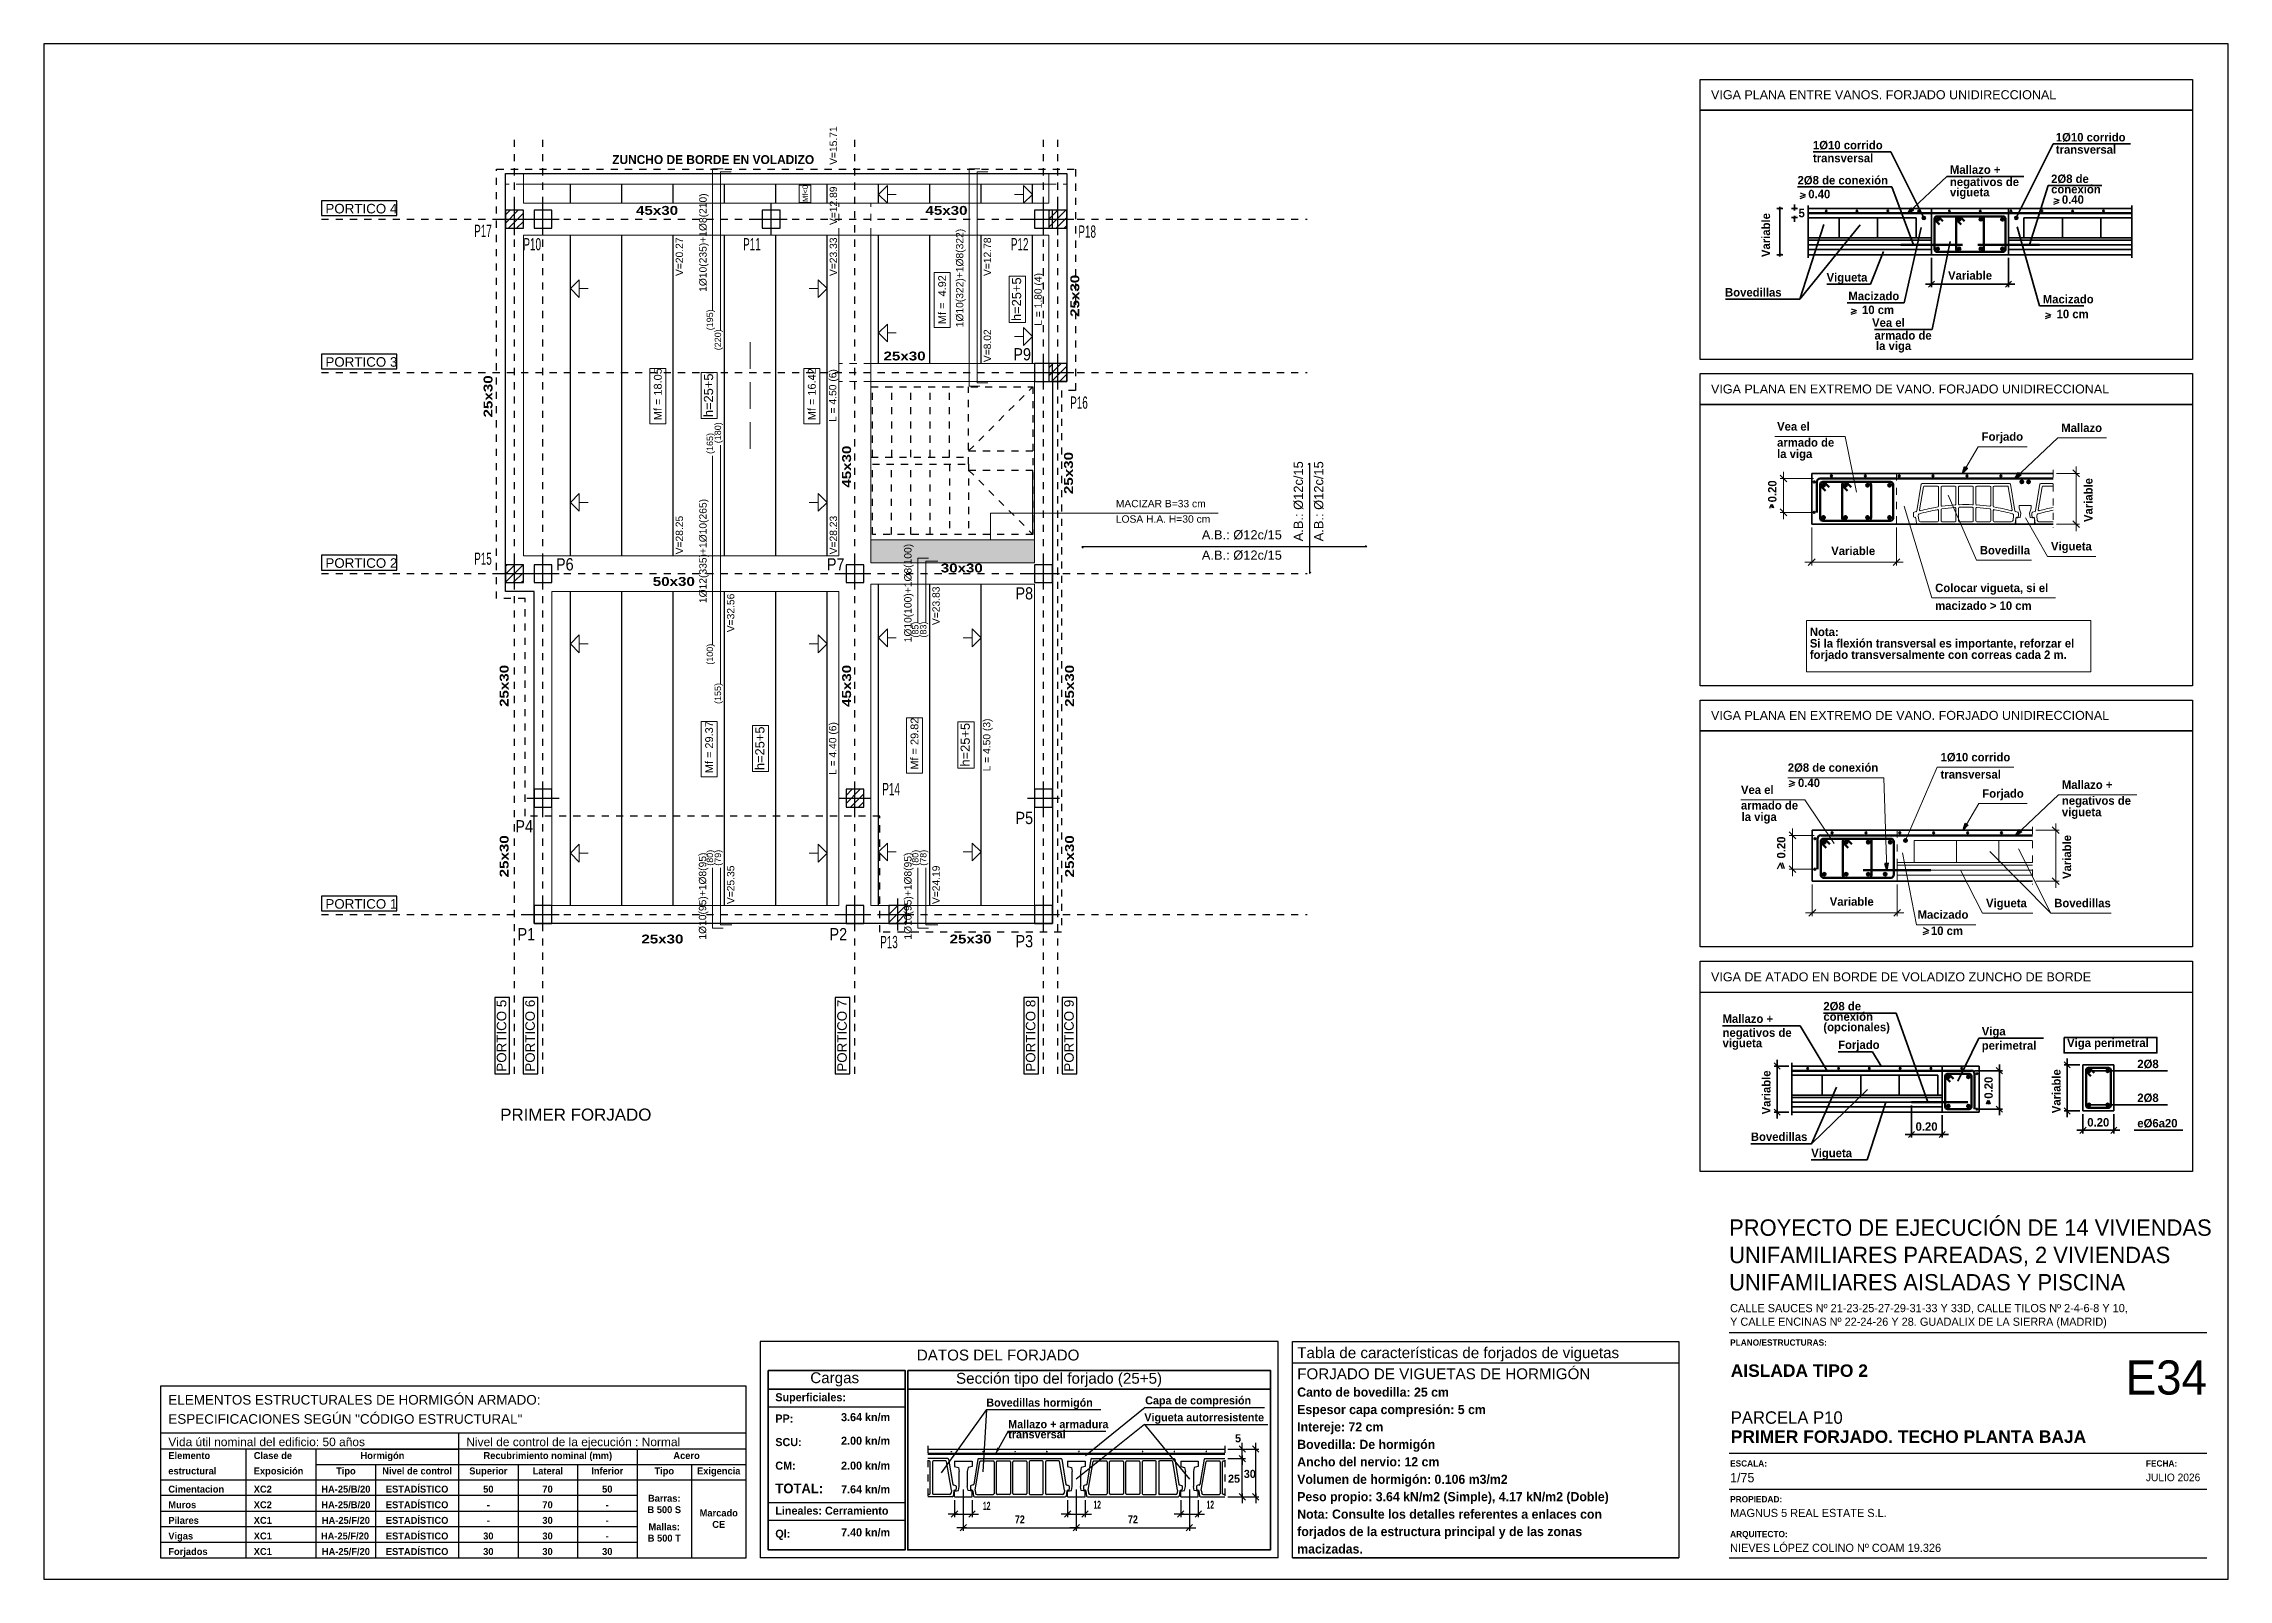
# Model space of a CAD drawing. Extents: x 2455 to 9764, y -806 to 181.
# Drawn here: x 4852.27 to 4882.91, y -582.59 to -561.05 of the extents above; entities that cross this region are included whole.
import ezdxf
from ezdxf.enums import TextEntityAlignment as Align

# ---------------------------------------------------------------- set-up
doc = ezdxf.new("R2010")
doc.units = 0
doc.header["$LTSCALE"] = 0.2
doc.header["$MEASUREMENT"] = 0
for name, pattern in [('CYPE_PUNTO', [0.075, 0, -0.075]), ('DASHDOT', [1, 0.5, -0.25, 0, -0.25]), ('RAYITAS', [0.375, 0.25, -0.125]), ('TRAZO_Y_PUNTO', [1, 0.5, -0.25, 0, -0.25])]:
    doc.linetypes.add(name, pattern=pattern)
doc.layers.get('0').update_dxf_attribs({"linetype": 'CONTINUOUS'})
for name, color, linetype, lineweight in [('0-CYPE1', 2, 'CONTINUOUS', 18), ('0-CYPE2', 4, 'CONTINUOUS', 35), ('0-CYPE3', 5, 'CONTINUOUS', 50), ('0-CYPE4', 6, 'CONTINUOUS', 70), ('0_CYPE4', 6, 'CONTINUOUS', 70), ('UNI_BARRAS', 10, 'CONTINUOUS', 15), ('UNI_MOMENTOS', 3, 'CONTINUOUS', 9), ('UNI_SEP_BARRAS', 9, 'CONTINUOUS', 9), ('UNI_SEP_MOM', 7, 'CONTINUOUS', 9), ('VIG_CARAS', 5, 'CONTINUOUS', 9)]:
    doc.layers.add(name, color=color, linetype=linetype, lineweight=lineweight)
for name, color, linetype in [('01_borde', 4, 'CONTINUOUS'), ('01_cajetín', 7, 'CONTINUOUS'), ('01_texto cartela', 4, 'CONTINUOUS'), ('01_textos', 7, 'CONTINUOUS'), ('01_varios', 5, 'CONTINUOUS'), ('02_ejes', 38, 'RAYITAS'), ('02_trama muros', 2, 'CONTINUOUS'), ('07-TEXTOS', 7, 'CONTINUOUS'), ('ALZ_REF_TEXTO_REF_NOMBRE', 3, 'CONTINUOUS'), ('COTAS', 2, 'CONTINUOUS'), ('CUADRO_LINEAS', 7, 'CONTINUOUS'), ('CYPECABECERA', 2, 'CONTINUOUS'), ('DETALLE', 2, 'CONTINUOUS'), ('FORJADO', 2, 'CONTINUOUS'), ('PA_GRAF_LOSAS', 7, 'CONTINUOUS'), ('PA_NERV_UNI', 2, 'CONTINUOUS'), ('PA_NUM_CANTO', 7, 'CONTINUOUS'), ('PILAR_EJES', 1, 'CONTINUOUS'), ('PILAR_HORMIGON', 2, 'CONTINUOUS'), ('PILAR_HORMIGON_APEADO', 4, 'CONTINUOUS'), ('PILAR_RAYA', 4, 'CONTINUOUS'), ('PILAR_REF', 3, 'CONTINUOUS'), ('SOMBRAS2', 2, 'CONTINUOUS'), ('TAB_CAR_FORJS', 7, 'CONTINUOUS'), ('UNI_CORTANTES', 3, 'CONTINUOUS'), ('WL', 7, 'CONTINUOUS')]:
    doc.layers.add(name, color=color, linetype=linetype)
doc.layers.add('01_cartela', color=6, linetype='CONTINUOUS', plot=False)
doc.layers.add('01_MEDICIONES', color=250, linetype='CONTINUOUS', plot=False)
doc.styles.add('BERNARDO', font='GOTHICB.TTF')
doc.styles.add('Century Gothic', font='', dxfattribs={"height": 2})
doc.styles.add('Century Gothic_3', font='', dxfattribs={"height": 4.5})
doc.styles.add('Century Gothic_5', font='', dxfattribs={"height": 2.5})
doc.styles.add('Century Gothic_6', font='', dxfattribs={"height": 11})
doc.styles.add('Estilo1', font='swissel.ttf')
doc.styles.add('NIEVES2', font='sanss___.ttf')
doc.styles.add('NIEVES3', font='swisseb.ttf')
doc.styles.get('Century Gothic').set_extended_font_data('Century Gothic')
doc.styles.get('Century Gothic_3').set_extended_font_data('Century Gothic')
doc.styles.get('Century Gothic_5').set_extended_font_data('Century Gothic')
doc.styles.get('Century Gothic_6').set_extended_font_data('Century Gothic')

msp = doc.modelspace()

# ---------------------------------------------------------------- texts
at = {"color": 7, "linetype": 'Continuous', "style": 'Estilo1'}
for s, p in [('VIGA PLANA ENTRE VANOS. FORJADO UNIDIRECCIONAL', (4875.652, -561.829)), ('VIGA PLANA EN EXTREMO DE VANO. FORJADO UNIDIRECCIONAL', (4875.652, -565.956)), ('VIGA PLANA EN EXTREMO DE VANO. FORJADO UNIDIRECCIONAL', (4875.652, -570.533)), ('VIGA DE ATADO EN BORDE DE VOLADIZO ZUNCHO DE BORDE', (4875.652, -574.2))]:
    msp.add_text(s, height=0.12578, dxfattribs=at).set_placement(p)
at = {"layer": '01_borde', "color": 6, "ltscale": 0.01, "style": 'NIEVES2', "width": 0.588905}
for s, p, p2 in [('P17', (4858.306, -563.762, 0), (4858.553, -563.762, 0)), ('P18', (4866.78, -563.772, 0), (4867.027, -563.772, 0)), ('P16', (4866.665, -566.17, 0), (4866.912, -566.17, 0)), ('P15', (4858.306, -568.359, 0), (4858.553, -568.359, 0)), ('P14', (4864.029, -571.59, 0), (4864.277, -571.59, 0)), ('P13', (4864, -573.735, 0), (4864.247, -573.735, 0))]:
    msp.add_text(s, height=0.1722, dxfattribs=at).set_placement(p, p2, align=Align.FIT)
at = {"layer": '01_borde', "color": 7, "ltscale": 0.01, "style": 'NIEVES2'}
for s, width, p, p2 in [('P10', 0.588905, (4858.996, -563.949, 0), (4859.244, -563.949, 0)), ('P11', 0.588905, (4862.078, -563.949, 0), (4862.325, -563.949, 0)), ('P12', 0.588905, (4865.833, -563.949, 0), (4866.08, -563.949, 0)), ('P9', 0.856632, (4865.868, -565.492, 0), (4866.115, -565.492, 0)), ('P6', 0.856632, (4859.454, -568.438, 0), (4859.701, -568.438, 0)), ('P7', 0.856632, (4863.253, -568.438, 0), (4863.5, -568.438, 0)), ('P8', 0.856632, (4865.898, -568.845, 0), (4866.145, -568.845, 0)), ('P4', 0.856632, (4858.884, -572.112, 0), (4859.131, -572.112, 0)), ('P5', 0.856632, (4865.898, -571.995, 0), (4866.145, -571.995, 0)), ('P1', 0.856632, (4858.914, -573.625, 0), (4859.162, -573.625, 0)), ('P2', 0.856632, (4863.289, -573.625, 0), (4863.537, -573.625, 0)), ('P3', 0.856632, (4865.898, -573.723, 0), (4866.145, -573.723, 0))]:
    msp.add_text(s, height=0.1722, dxfattribs=dict(at, width=width)).set_placement(p, p2, align=Align.FIT)
at = {"layer": '01_cajetín', "color": 5, "style": 'Estilo1'}
msp.add_text('DATOS DEL FORJADO', height=0.15221, dxfattribs=at).set_placement((4865.654, -579.517), align=Align.CENTER)
for s, height, p in [('Tabla de características de forjados de viguetas ', 0.15221, (4869.849, -579.484)), ('FORJADO DE VIGUETAS DE HORMIGÓN', 0.15221, (4869.849, -579.78)), ('Cargas', 0.1522, (4863.02, -579.835)), ('Sección tipo del forjado (25+5)', 0.15221, (4865.064, -579.843))]:
    msp.add_text(s, height=height, dxfattribs=at).set_placement(p)
at = {"layer": '01_texto cartela', "color": 5}
for s, insert, char_height, width, attachment_point, style in [('\\PPROYECTO DE EJECUCIÓN DE 14 VIVIENDAS UNIFAMILIARES PAREADAS, 2 VIVIENDAS UNIFAMILIARES AISLADAS Y PISCINA', (4875.906, -577.155), 0.23, 6.82217, 1, 'Century Gothic_3'), ('CALLE SAUCES Nº 21-23-25-27-29-31-33 Y 33D, CALLE TILOS Nº 2-4-6-8 Y 10, \\PY CALLE ENCINAS Nº 22-24-26 Y 28. GUADALIX DE LA SIERRA (MADRID)', (4875.92, -578.725), 0.11455, 9.24681, 1, 'Century Gothic'), ('{\\fCentury Gothic|b1|i0|c0|p34;PLANO/ESTRUCTURAS: }', (4875.92, -579.222), 0.08701, 2.11715, 1, 'Century Gothic'), ('\\pt2.3273;\\PPARCELA P10', (4875.929, -580.407), 0.17455, 7.00908, 7, 'Century Gothic_5'), ('\\pt2.3273;PRIMER FORJADO. TECHO PLANTA BAJA', (4875.929, -580.675), 0.17455, 7.00908, 7, 'NIEVES3'), ('{\\fCentury Gothic|b1|i0|c0|p34;ESCALA: }', (4875.92, -580.917), 0.08701, 2.11715, 1, 'Century Gothic'), ('1/75', (4875.92, -581.095), 0.1309, 2.11715, 1, 'Century Gothic'), ('JULIO 2026', (4881.751, -581.103), 0.1069, 3.50438, 1, 'Century Gothic'), ('{\\fCentury Gothic|b1|i0|c0|p34;FECHA: }', (4881.751, -580.917), 0.08701, 2.11715, 1, 'Century Gothic'), ('{\\fCentury Gothic|b1|i0|c0|p34;PROPIEDAD:}', (4875.92, -581.419), 0.08701, 0.83709, 1, 'Century Gothic'), ('MAGNUS 5 REAL ESTATE S.L.', (4875.92, -581.598), 0.11455, 4.88231, 1, 'Century Gothic'), ('{\\fCentury Gothic|b1|i0|c0|p34;ARQUITECTO:}', (4875.92, -581.908), 0.08701, 0.83709, 1, 'Century Gothic'), ('NIEVES LÓPEZ COLINO Nº COAM 19.326', (4875.92, -582.087), 0.11455, 3.65153, 1, 'Century Gothic')]:
    msp.add_mtext(s, dxfattribs=dict(at, insert=insert, char_height=char_height, width=width, attachment_point=attachment_point, style=style))
at = {"layer": '01_texto cartela', "color": 1}
for s, insert, char_height, width, attachment_point, style in [('AISLADA TIPO 2 ', (4875.929, -579.749), 0.17455, 7.00908, 7, 'NIEVES3'), ('E34', (4882.607, -579.516), 0.4786, 1.04985, 3, 'Century Gothic_6')]:
    msp.add_mtext(s, dxfattribs=dict(at, insert=insert, char_height=char_height, width=width, attachment_point=attachment_point, style=style))
at = {"layer": '01_textos', "color": 5, "style": 'Estilo1'}
msp.add_text('PRIMER FORJADO', height=0.16973, dxfattribs=at).set_placement((4858.671, -576.154, 0))
at = {"layer": '07-TEXTOS', "color": 5, "style": 'BERNARDO'}
for s, height, p in [('1%%c10 corrido', 0.11851, (4877.082, -562.568)), ('transversal', 0.11851, (4880.488, -562.629)), ('1%%c10 corrido', 0.11851, (4880.488, -562.457)), ('transversal', 0.11851, (4877.082, -562.749)), ('Mallazo + ', 0.1185, (4879.003, -562.912)), ('2%%c8 de conexión', 0.11851, (4876.866, -563.06)), ('0.40', 0.1185, (4877.016, -563.254)), ('vigueta', 0.1185, (4879.003, -563.228)), ('negativos de', 0.11851, (4879.003, -563.083)), ('2%%c8 de ', 0.1185, (4880.422, -563.04)), ('conexión', 0.1185, (4880.422, -563.186)), ('0.40', 0.1185, (4880.573, -563.331)), ('Vigueta', 0.1185, (4877.273, -564.422)), ('Bovedillas', 0.1185, (4875.849, -564.632)), ('Macizado', 0.1185, (4877.579, -564.683)), ('Macizado', 0.1185, (4880.305, -564.728)), (' 10 cm ', 0.1185, (4877.726, -564.878)), ('Vea el ', 0.1185, (4877.911, -565.057)), (' 10 cm ', 0.1185, (4880.455, -564.936)), ('armado de', 0.1185, (4877.945, -565.236)), ('la viga ', 0.1185, (4877.966, -565.382)), ('Vea el ', 0.1185, (4876.579, -566.512)), ('Forjado', 0.1185, (4879.448, -566.655)), ('Mallazo', 0.1185, (4880.564, -566.532)), ('armado de', 0.1185, (4876.579, -566.737)), ('la viga ', 0.1185, (4876.579, -566.897)), ('Variable', 0.1185, (4877.338, -568.258)), ('Bovedilla', 0.1185, (4879.422, -568.249)), ('Vigueta', 0.1185, (4880.42, -568.193)), ('Colocar vigueta, si el', 0.11851, (4878.796, -568.777)), ('macizado > 10 cm ', 0.11851, (4878.796, -569.026)), ('Nota:', 0.1185, (4877.038, -569.394)), ('forjado transversalmente con correas cada 2 m. ', 0.11851, (4877.038, -569.714)), ('Si la flexión transversal es importante, reforzar el ', 0.11851, (4877.038, -569.554)), ('1%%c10 corrido', 0.11851, (4878.872, -571.151)), ('2%%c8 de conexión', 0.11851, (4876.729, -571.297)), ('0.40', 0.1185, (4876.872, -571.511)), ('transversal', 0.11851, (4878.872, -571.392)), ('Mallazo + ', 0.1185, (4880.573, -571.537)), ('Vea el ', 0.1185, (4876.072, -571.608)), ('armado de', 0.1185, (4876.072, -571.826)), ('Forjado', 0.1185, (4879.457, -571.66)), ('negativos de', 0.11851, (4880.573, -571.76)), ('la viga ', 0.1185, (4876.081, -571.987)), ('vigueta', 0.1185, (4880.573, -571.921)), ('Variable', 0.1185, (4877.317, -573.176)), ('Macizado', 0.1185, (4878.549, -573.358)), ('Vigueta', 0.1185, (4879.509, -573.197)), ('Bovedillas', 0.1185, (4880.466, -573.197)), (' 10 cm ', 0.1185, (4878.692, -573.586)), ('Mallazo + ', 0.1185, (4875.814, -574.819)), ('2%%c8 de ', 0.1185, (4877.228, -574.643)), ('conexión ', 0.1185, (4877.228, -574.789)), ('vigueta', 0.1185, (4875.814, -575.16)), ('negativos de', 0.11851, (4875.814, -575.014)), ('(opcionales)', 0.11851, (4877.228, -574.935)), ('Forjado', 0.1185, (4877.435, -575.184)), ('Viga ', 0.1185, (4879.449, -574.994)), ('perimetral', 0.1185, (4879.449, -575.194)), ('Viga perimetral', 0.11851, (4880.646, -575.157)), ('2%%c8', 0.1185, (4881.631, -575.453)), ('2%%c8', 0.1185, (4881.631, -575.928)), ('0.20', 0.1185, (4878.521, -576.331)), ('0.20', 0.1185, (4880.929, -576.272)), ('e%%c6a20', 0.1185, (4881.631, -576.284)), ('Bovedillas', 0.1185, (4876.211, -576.474)), ('Vigueta', 0.1185, (4877.057, -576.702)), ('Peso propio: 3.64 kN/m2 (Simple), 4.17 kN/m2 (Doble)', 0.12894, (4869.849, -581.53))]:
    msp.add_text(s, height=height, dxfattribs=at).set_placement(p, align=Align.BOTTOM_LEFT)
for s, p in [('Variable', (4876.516, -564.043)), ('0.20', (4876.606, -567.483)), ('Variable', (4881.038, -567.759)), ('0.20', (4876.731, -572.478)), ('Variable', (4880.738, -572.765)), ('Variable', (4876.522, -576.066)), ('0.20', (4879.639, -575.846)), ('Variable', (4880.59, -576.049))]:
    msp.add_text(s, height=0.1185, rotation=90, dxfattribs=at).set_placement(p, align=Align.BOTTOM_LEFT)
msp.add_text('5', height=0.119, dxfattribs=at).set_placement((4876.924, -563.426), align=Align.MIDDLE_CENTER)
msp.add_text('Variable', height=0.1185, dxfattribs=at).set_placement((4879.285, -564.395), align=Align.BOTTOM_CENTER)
for s, height, p in [('Superficiales: ', 0.11293, (4862.53, -580.089)), ('Canto de bovedilla: 25 cm', 0.12894, (4869.849, -580.025)), ('PP: ', 0.1129, (4862.53, -580.387)), ('3.64 kn/m', 0.1129, (4863.452, -580.368)), ('Bovedillas hormigón', 0.11293, (4865.489, -580.164)), ('Vigueta autorresistente', 0.11293, (4867.705, -580.371)), ('Capa de compresión ', 0.11293, (4867.717, -580.133)), ('Espesor capa compresión: 5 cm', 0.12894, (4869.849, -580.269)), ('2.00 kn/m', 0.1129, (4863.452, -580.699)), ('transversal', 0.11293, (4865.796, -580.608)), ('Mallazo + armadura ', 0.11293, (4865.796, -580.467)), ('Intereje: 72 cm', 0.12894, (4869.849, -580.513)), ('SCU: ', 0.1129, (4862.53, -580.718)), ('Ancho del nervio: 12 cm', 0.12894, (4869.849, -581.002)), ('Bovedilla: De hormigón', 0.12894, (4869.849, -580.758)), ('CM: ', 0.1129, (4862.53, -581.048)), ('2.00 kn/m', 0.1129, (4863.452, -581.048)), ('Volumen de hormigón: 0.106 m3/m2', 0.12894, (4869.849, -581.247)), ('Lineales: Cerramiento', 0.11293, (4862.53, -581.68)), ('Nota: Consulte los detalles referentes a enlaces con', 0.12894, (4869.849, -581.736)), ('Ql: ', 0.1129, (4862.53, -582.003)), ('7.40 kn/m', 0.1129, (4863.452, -581.984)), ('forjados de la estructura principal y de las zonas', 0.12894, (4869.849, -581.98)), ('macizadas.', 0.1289, (4869.849, -582.224))]:
    msp.add_text(s, height=height, dxfattribs=at).set_placement(p)
for s, height, p in [('5', 0.113, (4869.019, -580.665)), ('25', 0.1129, (4868.963, -581.231)), ('30', 0.1129, (4869.184, -581.164))]:
    msp.add_text(s, height=height, dxfattribs=at).set_placement(p, align=Align.CENTER)
at = {"layer": '07-TEXTOS', "color": 1, "style": 'BERNARDO'}
for s, height, p in [('TOTAL:', 0.1369, (4862.53, -581.38)), ('7.64 kn/m', 0.1129, (4863.452, -581.38))]:
    msp.add_text(s, height=height, dxfattribs=at).set_placement(p)
at = {"layer": '07-TEXTOS', "color": 5, "style": 'BERNARDO'}
for s, width, p, p2 in [('12', 0.593579, (4865.442, -581.612), (4865.547, -581.612)), ('12', 0.593579, (4866.992, -581.597), (4867.096, -581.597)), ('12', 0.593933, (4868.578, -581.597), (4868.682, -581.597)), ('72', 0.791556, (4865.889, -581.803), (4866.028, -581.803)), ('72', 0.791556, (4867.475, -581.803), (4867.614, -581.803))]:
    msp.add_text(s, height=0.1129, dxfattribs=dict(at, width=width)).set_placement(p, p2, align=Align.FIT)
at = {"layer": 'ALZ_REF_TEXTO_REF_NOMBRE', "color": 5, "style": 'BERNARDO'}
msp.add_text('ZUNCHO DE BORDE EN VOLADIZO', height=0.125, dxfattribs=at).set_placement((4860.242, -562.776, 0), align=Align.BOTTOM_LEFT)
at = {"layer": 'ALZ_REF_TEXTO_REF_NOMBRE', "color": 5, "style": 'BERNARDO', "width": 1.209631}
for s, p, p2 in [('45x30', (4860.576, -563.451, 0), (4861.166, -563.451, 0)), ('45x30', (4864.635, -563.451, 0), (4865.225, -563.451, 0)), ('25x30', (4864.047, -565.493, 0), (4864.637, -565.493, 0)), ('50x30', (4860.811, -568.655, 0), (4861.401, -568.655, 0)), ('30x30', (4864.85, -568.466, 0), (4865.439, -568.466, 0)), ('25x30', (4860.651, -573.669, 0), (4861.241, -573.669, 0)), ('25x30', (4864.974, -573.669, 0), (4865.563, -573.669, 0))]:
    msp.add_text(s, height=0.125, dxfattribs=at).set_placement(p, p2, align=Align.FIT)
for s, p, p2 in [('25x30', (4866.792, -564.882, 0), (4866.792, -564.292, 0)), ('25x30', (4858.563, -566.292, 0), (4858.563, -565.702, 0)), ('45x30', (4863.592, -567.277, 0), (4863.592, -566.688, 0)), ('25x30', (4866.704, -567.367, 0), (4866.704, -566.777, 0)), ('25x30', (4858.789, -570.352, 0), (4858.789, -569.762, 0)), ('45x30', (4863.592, -570.352, 0), (4863.592, -569.762, 0)), ('25x30', (4866.718, -570.352, 0), (4866.718, -569.762, 0)), ('25x30', (4858.789, -572.742, 0), (4858.789, -572.152, 0)), ('25x30', (4866.718, -572.742, 0), (4866.718, -572.152, 0))]:
    msp.add_text(s, height=0.125, rotation=90, dxfattribs=at).set_placement(p, p2, align=Align.FIT)
at = {"layer": 'PA_NUM_CANTO', "style": 'NIEVES2'}
for p in [(4865.977, -564.94, 0), (4861.657, -566.288, 0), (4862.377, -571.238, 0), (4865.257, -571.188, 0)]:
    msp.add_text('h=25+5', height=0.1291, rotation=90, dxfattribs=at).set_placement(p)
for p in [(4869.968, -568.029, 0), (4870.253, -568.029, 0)]:
    msp.add_text('A.B.: %%c12c/15', height=0.1291, rotation=90, dxfattribs=at).set_placement(p, align=Align.BOTTOM_LEFT)
for p in [(4868.511, -568.041, 0), (4868.511, -568.326, 0)]:
    msp.add_text('A.B.: %%c12c/15', height=0.1291, dxfattribs=at).set_placement(p, align=Align.BOTTOM_LEFT)
at = {"layer": 'PILAR_REF', "color": 1, "linetype": 'Continuous', "style": 'NIEVES2'}
for s, p in [('PORTICO 4', (4856.22, -563.431, 0)), ('PORTICO 3', (4856.22, -565.581, 0))]:
    msp.add_text(s, height=0.134, dxfattribs=at).set_placement(p)
at = {"layer": 'PILAR_REF', "color": 7, "linetype": 'Continuous', "style": 'NIEVES2'}
for s, p in [('PORTICO 2', (4856.22, -568.401, 0)), ('PORTICO 1', (4856.22, -573.181, 0))]:
    msp.add_text(s, height=0.134, dxfattribs=at).set_placement(p)
for s, p in [('PORTICO 5', (4858.757, -575.467, 0)), ('PORTICO 6', (4859.157, -575.467, 0)), ('PORTICO 7', (4863.532, -575.467, 0)), ('PORTICO 8', (4866.177, -575.467, 0)), ('PORTICO 9', (4866.715, -575.467, 0))]:
    msp.add_text(s, height=0.134, rotation=90, dxfattribs=at).set_placement(p)
at = {"layer": 'UNI_CORTANTES', "color": 4, "style": 'NIEVES2'}
for s, height, p in [('V=15.71', 0.1031, (4863.426, -562.75, 0)), ('V=12.89', 0.1031, (4863.426, -563.594, 0)), ('V=20.27', 0.1031, (4861.266, -564.309, 0)), ('V=23.33', 0.1031, (4863.426, -564.309, 0)), ('V=12.78', 0.1031, (4865.586, -564.309, 0)), ('L = 1.80 (4)', 0.1031, (4866.296, -565.007, 0)), ('(195)', 0.09, (4861.684, -565.07, 0)), ('(220)', 0.09, (4861.796, -565.35, 0)), ('V=8.02', 0.1031, (4865.586, -565.517, 0)), ('L = 4.50 (6)', 0.1031, (4863.416, -566.355, 0)), ('(180)', 0.09, (4861.796, -566.654, 0)), ('(165)', 0.09, (4861.684, -566.804, 0)), ('V=28.25', 0.1031, (4861.266, -568.212, 0)), ('V=28.23', 0.1031, (4863.426, -568.212, 0)), ('V=32.56', 0.1031, (4861.986, -569.304, 0)), ('V=23.83', 0.1031, (4864.866, -569.204, 0)), ('(85)', 0.09, (4864.564, -569.379, 0)), ('(83)', 0.09, (4864.676, -569.379, 0)), ('(100)', 0.09, (4861.684, -569.76, 0)), ('(155)', 0.09, (4861.796, -570.31, 0)), ('L = 4.40 (6)', 0.1031, (4863.416, -571.305, 0)), ('L = 4.50 (3)', 0.1031, (4865.576, -571.255, 0)), ('(80)', 0.09, (4861.684, -572.579, 0)), ('(79)', 0.09, (4861.796, -572.579, 0)), ('V=25.35', 0.1031, (4861.986, -573.117, 0)), ('(80)', 0.09, (4864.564, -572.579, 0)), ('(78)', 0.09, (4864.676, -572.579, 0)), ('V=24.19', 0.1031, (4864.866, -573.117, 0))]:
    msp.add_text(s, height=height, rotation=90, dxfattribs=at).set_placement(p, align=Align.BOTTOM_LEFT)
for s, p in [('MACIZAR B=33 cm', (4867.305, -567.583, 0)), ('LOSA H.A. H=30 cm', (4867.305, -567.799, 0))]:
    msp.add_text(s, height=0.1031, dxfattribs=at).set_placement(p, align=Align.BOTTOM_LEFT)
at = {"layer": 'UNI_MOMENTOS', "style": 'NIEVES2'}
for s, p in [('1%%c10(235)+1%%c8(210)', (4861.597, -564.531, 0)), ('1%%c10(322)+1%%c8(322)', (4865.197, -565.028, 0)), ('1%%c12(335)+1%%c10(265)', (4861.597, -568.896, 0)), ('1%%c10(100)+1%%c8(100)', (4864.471, -569.446, 0)), ('1%%c10(95)+1%%c8(95)', (4861.591, -573.615, 0)), ('1%%c10(95)+1%%c8(95)', (4864.471, -573.615, 0))]:
    msp.add_text(s, height=0.1031, rotation=90, dxfattribs=at).set_placement(p, align=Align.BOTTOM_LEFT)
at = {"layer": 'VIG_CARAS', "style": 'NIEVES2'}
for s, height, p in [('Mf<0', 0.0761, (4862.987, -563.271, 0)), ('Mf =  4.92', 0.1098, (4864.924, -564.983, 0)), ('Mf = 18.05', 0.1098, (4860.936, -566.331, 0)), ('Mf = 16.42', 0.1098, (4863.096, -566.331, 0)), ('Mf = 29.37', 0.1098, (4861.656, -571.281, 0)), ('Mf = 29.82', 0.1098, (4864.536, -571.231, 0))]:
    msp.add_text(s, height=height, rotation=90, dxfattribs=at).set_placement(p)
at = {"layer": 'WL', "color": 5, "linetype": 'Continuous', "style": 'Estilo1'}
for s, height, p in [('ELEMENTOS ESTRUCTURALES DE HORMIGÓN ARMADO:', 0.13503, (4854.017, -580.136)), ('ESPECIFICACIONES SEGÚN "CÓDIGO ESTRUCTURAL"', 0.13503, (4854.017, -580.405)), ('Vida útil nominal del edificio: 50 años  ', 0.12, (4854.017, -580.719)), ('Nivel de control de la ejecución : Normal', 0.12, (4858.196, -580.719))]:
    msp.add_text(s, height=height, dxfattribs=at).set_placement(p)
at = {"layer": 'WL', "color": 7, "linetype": 'Continuous', "style": 'BERNARDO'}
for s, p in [('Elemento', (4854.017, -580.899)), ('Clase de ', (4855.215, -580.899)), ('estructural', (4854.017, -581.115)), ('Exposición', (4855.215, -581.115)), ('Cimentacion', (4854.017, -581.37)), ('Muros', (4854.017, -581.589)), ('XC2', (4855.215, -581.37)), ('XC2', (4855.215, -581.589)), ('Pilares ', (4854.017, -581.808)), ('XC1', (4855.215, -581.808)), ('Vigas', (4854.017, -582.027)), ('XC1', (4855.215, -582.027)), ('Forjados', (4854.017, -582.245)), ('XC1', (4855.215, -582.245))]:
    msp.add_text(s, height=0.0975, dxfattribs=at).set_placement(p)
for s, p in [('Hormigón', (4857.02, -580.899)), ('Recubrimiento nominal (mm)', (4859.339, -580.899)), ('Acero', (4861.285, -580.899)), ('Tipo', (4856.507, -581.115)), ('Nivel de control', (4857.506, -581.115)), ('Superior', (4858.505, -581.115)), ('Lateral', (4859.339, -581.115)), ('Inferior', (4860.173, -581.115)), ('Tipo', (4860.972, -581.115)), ('Exigencia', (4861.736, -581.115)), ('HA-25/B/20', (4856.507, -581.37)), ('HA-25/B/20', (4856.507, -581.589)), ('ESTADÍSTICO', (4857.506, -581.37)), ('ESTADÍSTICO', (4857.506, -581.589)), ('50', (4858.505, -581.37)), ('70', (4859.335, -581.37)), ('70', (4859.335, -581.589)), ('50', (4860.173, -581.37)), ('Barras:', (4860.972, -581.498)), ('HA-25/F/20', (4856.507, -581.808)), ('ESTADÍSTICO', (4857.506, -581.808)), ('-', (4858.505, -581.589)), ('-', (4858.505, -581.808)), ('30', (4859.335, -581.808)), ('-', (4860.173, -581.589)), ('-', (4860.173, -581.808)), ('B 500 S', (4860.972, -581.658)), ('Mallas:', (4860.972, -581.897)), ('Marcado', (4861.736, -581.704)), ('CE', (4861.736, -581.865)), ('HA-25/F/20', (4856.494, -582.027)), ('ESTADÍSTICO', (4857.506, -582.027)), ('ESTADÍSTICO', (4857.506, -582.245)), ('30', (4858.505, -582.027)), ('30', (4859.335, -582.027)), ('-', (4860.173, -582.027)), ('B 500 T', (4860.972, -582.057)), ('HA-25/F/20', (4856.507, -582.245)), ('30', (4858.505, -582.245)), ('30', (4859.335, -582.245)), ('30', (4860.173, -582.245))]:
    msp.add_text(s, height=0.0975, dxfattribs=at).set_placement(p, align=Align.CENTER)

# ---------------------------------------------------------------- blocks, each defined once
blk = doc.blocks.new('BUBBLE1')
at = {"color": 2, "linetype": 'Continuous'}
for p, q in [((-1.17, 0), (0.5, 0)), ((0, 0.85), (0, -0.85))]:
    blk.add_line(p, q, dxfattribs=at)
at = {"color": 5, "linetype": 'Continuous', "const_width": 0.075}
blk.add_lwpolyline([(-0.47, -0.47), (0.47, 0.47)], dxfattribs=at)
blk = doc.blocks.new('Ejes del pilar')
at = {"layer": 'PILAR_EJES'}
for p, q in [((-0.5, 0), (0.5, 0)), ((0, -0.5), (0, 0.5))]:
    blk.add_line(p, q, dxfattribs=at)
blk = doc.blocks.new('1293663343-RAYADO P13')
at = {"layer": 'PILAR_RAYA'}
for p, q in [((-0.00125, -0.00114), (0.00114, 0.00125)), ((-0.00125, 0.00112), (-0.00112, 0.00125)), ((-0.00125, -0.00001), (0.00001, 0.00125)), ((-0.00023, -0.00125), (0.00125, 0.00023)), ((0.0009, -0.00125), (0.00125, -0.0009))]:
    blk.add_line(p, q, dxfattribs=at)
blk = doc.blocks.new('1293663343-RAYADO P14')
at = {"layer": 'PILAR_RAYA'}
for p, q in [((-0.00125, -0.00075), (0.00075, 0.00125)), ((-0.00125, 0.00038), (-0.00038, 0.00125)), ((-0.00062, -0.00125), (0.00125, 0.00062)), ((0.00051, -0.00125), (0.00125, -0.00051))]:
    blk.add_line(p, q, dxfattribs=at)
blk = doc.blocks.new('1293663343-RAYADO P15')
at = {"layer": 'PILAR_RAYA'}
for p, q in [((-0.00125, -0.0012), (0.0012, 0.00125)), ((-0.00125, 0.00107), (-0.00107, 0.00125)), ((-0.00125, -0.00007), (0.00007, 0.00125)), ((-0.00017, -0.00125), (0.00125, 0.00017)), ((0.00096, -0.00125), (0.00125, -0.00096))]:
    blk.add_line(p, q, dxfattribs=at)
blk = doc.blocks.new('1293663343-RAYADO P16')
at = {"layer": 'PILAR_RAYA'}
for p, q in [((-0.00125, -0.00048), (0.00048, 0.00125)), ((-0.00125, 0.00065), (-0.00065, 0.00125)), ((-0.00089, -0.00125), (0.00125, 0.00089)), ((0.00024, -0.00125), (0.00125, -0.00024))]:
    blk.add_line(p, q, dxfattribs=at)
blk = doc.blocks.new('1293663343-RAYADO P17')
at = {"layer": 'PILAR_RAYA'}
for p, q in [((-0.00125, -0.00054), (0.00054, 0.00125)), ((-0.00125, 0.00059), (-0.00059, 0.00125)), ((-0.00083, -0.00125), (0.00125, 0.00083)), ((0.0003, -0.00125), (0.00125, -0.0003))]:
    blk.add_line(p, q, dxfattribs=at)
blk = doc.blocks.new('1293663343-RAYADO P18')
at = {"layer": 'PILAR_RAYA'}
for p, q in [((-0.00125, -0.00114), (0.00114, 0.00125)), ((-0.00125, 0.00112), (-0.00112, 0.00125)), ((-0.00125, -0.00001), (0.00001, 0.00125)), ((-0.00023, -0.00125), (0.00125, 0.00023)), ((0.0009, -0.00125), (0.00125, -0.0009))]:
    blk.add_line(p, q, dxfattribs=at)
blk = doc.blocks.new('Extremo de igualacion')
at = {"layer": 'UNI_SEP_BARRAS'}
for p, q in [((-0.125, 0), (0, 0)), ((0, -0.125), (0.125, 0))]:
    blk.add_line(p, q, dxfattribs=at)
blk.add_lwpolyline([(0, -0.125), (0, 0.125), (0.125, 0)], dxfattribs=at)

# ---------------------------------------------------------------- hatches: boundary and pattern name
at = {"layer": '0-CYPE2', "linetype": 'Continuous'}
h = msp.add_hatch(color=256, dxfattribs=at)
edge = h.paths.add_edge_path(flags=0)
edge.add_arc((4877.268, -563.396), 0.0108, 0, 360, ccw=False)
h = msp.add_hatch(color=256, dxfattribs=at)
edge = h.paths.add_edge_path(flags=0)
edge.add_arc((4877.7, -563.396), 0.0108, 0, 360, ccw=False)
h = msp.add_hatch(color=256, dxfattribs=at)
edge = h.paths.add_edge_path(flags=0)
edge.add_arc((4878.132, -563.396), 0.0108, 0, 360, ccw=False)
msp.add_hatch(color=256, dxfattribs=at).paths.add_polyline_path([(4878.46, -563.354), (4878.412, -563.429), (4878.49, -563.385)], flags=0)
h = msp.add_hatch(color=256, dxfattribs=at)
edge = h.paths.add_edge_path(flags=0)
edge.add_arc((4878.564, -563.396), 0.0108, 0, 360, ccw=False)
h = msp.add_hatch(color=256, dxfattribs=at)
edge = h.paths.add_edge_path(flags=0)
edge.add_arc((4878.996, -563.396), 0.0108, 0, 360, ccw=False)
h = msp.add_hatch(color=256, dxfattribs=at)
edge = h.paths.add_edge_path(flags=0)
edge.add_arc((4879.428, -563.396), 0.0108, 0, 360, ccw=False)
h = msp.add_hatch(color=256, dxfattribs=at)
edge = h.paths.add_edge_path(flags=0)
edge.add_arc((4879.86, -563.396), 0.0108, 0, 360, ccw=False)
h = msp.add_hatch(color=256, dxfattribs=at)
edge = h.paths.add_edge_path(flags=0)
edge.add_arc((4880.292, -563.396), 0.0108, 0, 360, ccw=False)
h = msp.add_hatch(color=256, dxfattribs=at)
edge = h.paths.add_edge_path(flags=0)
edge.add_arc((4880.724, -563.396), 0.0108, 0, 360, ccw=False)
h = msp.add_hatch(color=256, dxfattribs=at)
edge = h.paths.add_edge_path(flags=0)
edge.add_arc((4881.156, -563.396), 0.0108, 0, 360, ccw=False)
h = msp.add_hatch(color=256, dxfattribs=at)
edge = h.paths.add_edge_path(flags=0)
edge.add_arc((4878.637, -563.494), 0.0216, 0, 360, ccw=False)
h = msp.add_hatch(color=256, dxfattribs=at)
edge = h.paths.add_edge_path(flags=0)
edge.add_arc((4878.831, -563.515), 0.0216, 0, 360, ccw=False)
h = msp.add_hatch(color=256, dxfattribs=at)
edge = h.paths.add_edge_path(flags=0)
edge.add_arc((4879.133, -563.515), 0.0216, 0, 360, ccw=False)
h = msp.add_hatch(color=256, dxfattribs=at)
edge = h.paths.add_edge_path(flags=0)
edge.add_arc((4879.436, -563.515), 0.0216, 0, 360, ccw=False)
h = msp.add_hatch(color=256, dxfattribs=at)
edge = h.paths.add_edge_path(flags=0)
edge.add_arc((4879.738, -563.515), 0.0216, 0, 360, ccw=False)
h = msp.add_hatch(color=256, dxfattribs=at)
edge = h.paths.add_edge_path(flags=0)
edge.add_arc((4879.933, -563.494), 0.0216, 0, 360, ccw=False)
h = msp.add_hatch(color=256, dxfattribs=at)
edge = h.paths.add_edge_path(flags=0)
edge.add_arc((4878.831, -563.926), 0.0216, 0, 360, ccw=False)
h = msp.add_hatch(color=256, dxfattribs=at)
edge = h.paths.add_edge_path(flags=0)
edge.add_arc((4879.133, -563.926), 0.0216, 0, 360, ccw=False)
h = msp.add_hatch(color=256, dxfattribs=at)
edge = h.paths.add_edge_path(flags=0)
edge.add_arc((4879.436, -563.926), 0.0216, 0, 360, ccw=False)
h = msp.add_hatch(color=256, dxfattribs=at)
edge = h.paths.add_edge_path(flags=0)
edge.add_arc((4879.738, -563.926), 0.0216, 0, 360, ccw=False)
at = {"layer": '0-CYPE2'}
h = msp.add_hatch(color=256, dxfattribs=at)
edge = h.paths.add_edge_path()
edge.add_arc((4877.341, -567.112), 0.0119, 0, 360)
h = msp.add_hatch(color=256, dxfattribs=at)
edge = h.paths.add_edge_path()
edge.add_arc((4877.816, -567.112), 0.0119, 0, 360)
h = msp.add_hatch(color=256, dxfattribs=at)
edge = h.paths.add_edge_path()
edge.add_arc((4878.291, -567.112), 0.0119, 0, 360)
h = msp.add_hatch(color=256, dxfattribs=at)
edge = h.paths.add_edge_path()
edge.add_arc((4878.766, -567.112), 0.0119, 0, 360)
for points in [[(4879.206, -566.983), (4879.178, -567.077), (4879.247, -567.007)], [(4879.966, -567.066), (4879.914, -567.148), (4879.999, -567.1)], [(4879.215, -571.988), (4879.187, -572.081), (4879.256, -572.012)], [(4879.975, -572.07), (4879.923, -572.153), (4880.008, -572.105)], [(4878.091, -572.546), (4878.118, -572.64), (4878.138, -572.544)]]:
    msp.add_hatch(color=256, dxfattribs=at).paths.add_polyline_path(points)
h = msp.add_hatch(color=256, dxfattribs=at)
edge = h.paths.add_edge_path()
edge.add_arc((4879.242, -567.112), 0.0119, 0, 360)
h = msp.add_hatch(color=256, dxfattribs=at)
edge = h.paths.add_edge_path()
edge.add_arc((4879.717, -567.112), 0.0119, 0, 360)
h = msp.add_hatch(color=256, dxfattribs=at)
edge = h.paths.add_edge_path()
edge.add_arc((4877.1, -567.196), 0.0119, 0, 360)
h = msp.add_hatch(color=256, dxfattribs=at)
edge = h.paths.add_edge_path()
edge.add_arc((4877.231, -567.243), 0.0238, 0, 360)
h = msp.add_hatch(color=256, dxfattribs=at)
edge = h.paths.add_edge_path()
edge.add_arc((4877.54, -567.243), 0.0238, 0, 360)
h = msp.add_hatch(color=256, dxfattribs=at)
edge = h.paths.add_edge_path()
edge.add_arc((4877.848, -567.243), 0.0238, 0, 360)
h = msp.add_hatch(color=256, dxfattribs=at)
edge = h.paths.add_edge_path()
edge.add_arc((4878.157, -567.243), 0.0238, 0, 360)
h = msp.add_hatch(color=256, dxfattribs=at)
edge = h.paths.add_edge_path()
edge.add_arc((4880.011, -567.196), 0.0238, 0, 360)
h = msp.add_hatch(color=256, dxfattribs=at)
edge = h.paths.add_edge_path()
edge.add_arc((4880.106, -567.196), 0.0238, 0, 360)
h = msp.add_hatch(color=256, dxfattribs=at)
edge = h.paths.add_edge_path()
edge.add_arc((4877.1, -567.623), 0.0119, 0, 360)
h = msp.add_hatch(color=256, dxfattribs=at)
edge = h.paths.add_edge_path()
edge.add_arc((4877.231, -567.695), 0.0238, 0, 360)
h = msp.add_hatch(color=256, dxfattribs=at)
edge = h.paths.add_edge_path()
edge.add_arc((4877.54, -567.695), 0.0238, 0, 360)
h = msp.add_hatch(color=256, dxfattribs=at)
edge = h.paths.add_edge_path()
edge.add_arc((4877.848, -567.695), 0.0238, 0, 360)
h = msp.add_hatch(color=256, dxfattribs=at)
edge = h.paths.add_edge_path()
edge.add_arc((4878.157, -567.695), 0.0238, 0, 360)
h = msp.add_hatch(color=256, dxfattribs=at)
edge = h.paths.add_edge_path()
edge.add_arc((4877.109, -572.2), 0.0119, 0, 360)
h = msp.add_hatch(color=256, dxfattribs=at)
edge = h.paths.add_edge_path()
edge.add_arc((4877.24, -572.248), 0.0238, 0, 360)
h = msp.add_hatch(color=256, dxfattribs=at)
edge = h.paths.add_edge_path()
edge.add_arc((4877.35, -572.117), 0.0119, 0, 360)
h = msp.add_hatch(color=256, dxfattribs=at)
edge = h.paths.add_edge_path()
edge.add_arc((4877.548, -572.248), 0.0238, 0, 360)
h = msp.add_hatch(color=256, dxfattribs=at)
edge = h.paths.add_edge_path()
edge.add_arc((4877.825, -572.117), 0.0119, 0, 360)
h = msp.add_hatch(color=256, dxfattribs=at)
edge = h.paths.add_edge_path()
edge.add_arc((4877.857, -572.248), 0.0238, 0, 360)
h = msp.add_hatch(color=256, dxfattribs=at)
edge = h.paths.add_edge_path()
edge.add_arc((4878.166, -572.248), 0.0238, 0, 360)
h = msp.add_hatch(color=256, dxfattribs=at)
edge = h.paths.add_edge_path()
edge.add_arc((4878.3, -572.117), 0.0119, 0, 360)
h = msp.add_hatch(color=256, dxfattribs=at)
edge = h.paths.add_edge_path()
edge.add_arc((4878.38, -572.224), 0.0238, 0, 360)
h = msp.add_hatch(color=256, dxfattribs=at)
edge = h.paths.add_edge_path()
edge.add_arc((4878.775, -572.117), 0.0119, 0, 360)
h = msp.add_hatch(color=256, dxfattribs=at)
edge = h.paths.add_edge_path()
edge.add_arc((4879.251, -572.117), 0.0119, 0, 360)
h = msp.add_hatch(color=256, dxfattribs=at)
edge = h.paths.add_edge_path()
edge.add_arc((4879.726, -572.117), 0.0119, 0, 360)
h = msp.add_hatch(color=256, dxfattribs=at)
edge = h.paths.add_edge_path()
edge.add_arc((4877.109, -572.628), 0.0119, 0, 360)
h = msp.add_hatch(color=256, dxfattribs=at)
edge = h.paths.add_edge_path()
edge.add_arc((4877.24, -572.699), 0.0238, 0, 360)
h = msp.add_hatch(color=256, dxfattribs=at)
edge = h.paths.add_edge_path()
edge.add_arc((4877.548, -572.699), 0.0238, 0, 360)
h = msp.add_hatch(color=256, dxfattribs=at)
edge = h.paths.add_edge_path()
edge.add_arc((4877.857, -572.699), 0.0238, 0, 360)
h = msp.add_hatch(color=256, dxfattribs=at)
edge = h.paths.add_edge_path()
edge.add_arc((4878.095, -572.699), 0.0238, 0, 360)
h = msp.add_hatch(color=256, dxfattribs=at)
edge = h.paths.add_edge_path()
edge.add_arc((4877.009, -575.42), 0.0108, 0, 360)
h = msp.add_hatch(color=256, dxfattribs=at)
edge = h.paths.add_edge_path()
edge.add_arc((4877.441, -575.42), 0.0108, 0, 360)
h = msp.add_hatch(color=256, dxfattribs=at)
edge = h.paths.add_edge_path()
edge.add_arc((4877.873, -575.42), 0.0108, 0, 360)
h = msp.add_hatch(color=256, dxfattribs=at)
edge = h.paths.add_edge_path()
edge.add_arc((4878.305, -575.42), 0.0108, 0, 360)
h = msp.add_hatch(color=256, dxfattribs=at)
edge = h.paths.add_edge_path()
edge.add_arc((4878.737, -575.42), 0.0108, 0, 360)
h = msp.add_hatch(color=256, dxfattribs=at)
edge = h.paths.add_edge_path()
edge.add_arc((4878.981, -575.539), 0.0216, 0, 360)
h = msp.add_hatch(color=256, dxfattribs=at)
edge = h.paths.add_edge_path()
edge.add_arc((4879.169, -575.42), 0.0108, 0, 360)
h = msp.add_hatch(color=256, dxfattribs=at)
edge = h.paths.add_edge_path()
edge.add_arc((4879.262, -575.539), 0.0216, 0, 360)
h = msp.add_hatch(color=256, dxfattribs=at)
edge = h.paths.add_edge_path()
edge.add_arc((4879.381, -575.496), 0.0108, 0, 360)
h = msp.add_hatch(color=256, dxfattribs=at)
edge = h.paths.add_edge_path()
edge.add_arc((4880.955, -575.456), 0.0216, 0, 360)
h = msp.add_hatch(color=256, dxfattribs=at)
edge = h.paths.add_edge_path()
edge.add_arc((4881.215, -575.456), 0.0216, 0, 360)
h = msp.add_hatch(color=256, dxfattribs=at)
edge = h.paths.add_edge_path()
edge.add_arc((4878.981, -575.949), 0.0216, 0, 360)
h = msp.add_hatch(color=256, dxfattribs=at)
edge = h.paths.add_edge_path()
edge.add_arc((4879.262, -575.949), 0.0216, 0, 360)
h = msp.add_hatch(color=256, dxfattribs=at)
edge = h.paths.add_edge_path()
edge.add_arc((4879.381, -575.993), 0.0108, 0, 360)
h = msp.add_hatch(color=256, dxfattribs=at)
edge = h.paths.add_edge_path()
edge.add_arc((4880.955, -575.932), 0.0216, 0, 360)
h = msp.add_hatch(color=256, dxfattribs=at)
edge = h.paths.add_edge_path()
edge.add_arc((4881.215, -575.932), 0.0216, 0, 360)
at = {"layer": 'SOMBRAS2', "transparency": 33554534}
h = msp.add_hatch(color=254, dxfattribs=at)
h.dxf.hatch_style = 1
h.paths.add_polyline_path([(4866.166, -568.007), (4863.871, -568.007), (4863.871, -568.332), (4866.166, -568.332)])
h.paths.add_polyline_path([(4864.503, -569.48), (4864.503, -568.056), (4864.301, -568.056), (4864.301, -569.48)], flags=9)

# ---------------------------------------------------------------- linework, layer by layer
at = {"color": 7, "linetype": 'Continuous'}
for points in [[(4875.498, -561.551), (4882.407, -561.551), (4882.407, -561.982), (4875.498, -561.982)], [(4875.498, -565.678), (4882.407, -565.678), (4882.407, -566.109), (4875.498, -566.109)], [(4875.498, -570.255), (4882.407, -570.255), (4882.407, -570.686), (4875.498, -570.686)]]:
    msp.add_lwpolyline(points, close=True, dxfattribs=at)
at = {"layer": '0-CYPE1'}
for p, q in [((4876.549, -566.56), (4877.535, -566.56)), ((4877.535, -566.56), (4877.692, -567.339)), ((4879.401, -566.703), (4879.178, -567.077)), ((4879.401, -566.703), (4880.086, -566.703)), ((4880.517, -566.58), (4879.914, -567.148)), ((4880.517, -566.58), (4881.198, -566.58)), ((4876.717, -567.196), (4876.622, -567.101)), ((4876.669, -567.196), (4876.669, -567.053)), ((4880.498, -567.077), (4880.822, -567.077)), ((4880.822, -567.124), (4880.727, -567.029)), ((4880.775, -567.124), (4880.775, -566.982)), ((4880.775, -567.79), (4880.775, -567.077)), ((4877.088, -567.148), (4876.622, -567.148)), ((4876.669, -567.623), (4876.669, -567.148)), ((4878.601, -567.229), (4878.539, -567.604)), ((4878.577, -567.586), (4878.632, -567.265)), ((4879.84, -567.219), (4878.613, -567.219)), ((4878.643, -567.255), (4878.83, -567.255)), ((4878.842, -567.267), (4878.842, -567.536)), ((4878.878, -567.525), (4878.878, -567.267)), ((4878.89, -567.255), (4879.075, -567.255)), ((4878.978, -567.381), (4879.375, -568.296)), ((4879.086, -567.267), (4879.086, -567.509)), ((4879.122, -567.267), (4879.122, -567.505)), ((4879.319, -567.255), (4879.134, -567.255)), ((4879.331, -567.505), (4879.331, -567.267)), ((4879.366, -567.267), (4879.366, -567.509)), ((4879.563, -567.255), (4879.378, -567.255)), ((4879.575, -567.525), (4879.575, -567.267)), ((4879.611, -567.267), (4879.611, -567.536)), ((4879.81, -567.255), (4879.623, -567.255)), ((4879.875, -567.586), (4879.821, -567.265)), ((4879.852, -567.229), (4879.914, -567.604)), ((4880.264, -567.229), (4880.202, -567.604)), ((4880.241, -567.586), (4880.295, -567.265)), ((4880.45, -567.219), (4880.276, -567.219)), ((4880.307, -567.255), (4880.45, -567.255)), ((4876.717, -567.671), (4876.622, -567.576)), ((4877.088, -567.623), (4876.622, -567.623)), ((4876.669, -567.576), (4876.669, -567.718)), ((4878.749, -568.824), (4878.361, -567.537)), ((4878.49, -567.633), (4878.49, -567.678)), ((4878.53, -567.613), (4878.499, -567.621)), ((4878.516, -567.693), (4878.499, -567.689)), ((4878.525, -567.703), (4878.535, -567.778)), ((4878.557, -567.67), (4878.565, -567.733)), ((4878.842, -567.742), (4878.842, -567.597)), ((4878.878, -567.742), (4878.878, -567.586)), ((4879.086, -567.568), (4879.086, -567.742)), ((4879.122, -567.565), (4879.122, -567.742)), ((4879.331, -567.742), (4879.331, -567.565)), ((4879.366, -567.568), (4879.366, -567.742)), ((4879.575, -567.742), (4879.575, -567.586)), ((4879.611, -567.742), (4879.611, -567.597)), ((4879.896, -567.67), (4879.888, -567.733)), ((4879.928, -567.703), (4879.918, -567.778)), ((4879.923, -567.613), (4879.954, -567.621)), ((4879.927, -567.706), (4879.987, -567.695)), ((4879.927, -567.79), (4879.927, -567.706)), ((4879.937, -567.693), (4879.953, -567.689)), ((4879.963, -567.633), (4879.963, -567.678)), ((4880.141, -567.528), (4879.975, -567.528)), ((4879.975, -567.564), (4879.975, -567.528)), ((4879.997, -567.635), (4879.975, -567.564)), ((4879.987, -567.695), (4879.997, -567.635)), ((4880.373, -568.24), (4880.063, -567.701)), ((4880.119, -567.635), (4880.141, -567.564)), ((4880.129, -567.695), (4880.119, -567.635)), ((4880.189, -567.706), (4880.129, -567.695)), ((4880.141, -567.564), (4880.141, -567.528)), ((4880.153, -567.633), (4880.153, -567.678)), ((4880.193, -567.613), (4880.162, -567.621)), ((4880.179, -567.693), (4880.163, -567.689)), ((4880.188, -567.703), (4880.198, -567.778)), ((4880.189, -567.79), (4880.189, -567.706)), ((4880.22, -567.67), (4880.228, -567.733)), ((4877.064, -567.837), (4877.064, -568.369)), ((4878.252, -567.837), (4878.252, -568.369)), ((4878.589, -567.754), (4878.83, -567.754)), ((4879.075, -567.754), (4878.89, -567.754)), ((4879.134, -567.754), (4879.319, -567.754)), ((4879.378, -567.754), (4879.563, -567.754)), ((4879.864, -567.754), (4879.623, -567.754)), ((4880.252, -567.754), (4880.45, -567.754)), ((4880.498, -567.79), (4880.822, -567.79)), ((4880.822, -567.837), (4880.727, -567.742)), ((4880.775, -567.742), (4880.775, -567.885)), ((4877.112, -568.322), (4876.969, -568.322)), ((4877.017, -568.369), (4877.112, -568.274)), ((4877.064, -568.322), (4878.252, -568.322)), ((4878.205, -568.369), (4878.3, -568.274)), ((4878.205, -568.322), (4878.347, -568.322)), ((4879.375, -568.296), (4880.145, -568.296)), ((4880.373, -568.24), (4881.048, -568.24)), ((4878.749, -568.824), (4880.482, -568.824)), ((4876.729, -571.345), (4878.074, -571.345)), ((4878.118, -572.64), (4878.074, -571.345)), ((4878.38, -572.224), (4878.825, -571.198)), ((4878.825, -571.198), (4879.901, -571.198)), ((4876.072, -571.655), (4876.967, -571.655)), ((4876.967, -571.655), (4877.379, -572.268)), ((4880.525, -571.585), (4879.923, -572.153)), ((4880.525, -571.585), (4881.625, -571.585)), ((4879.41, -571.708), (4879.187, -572.081)), ((4879.41, -571.708), (4880.086, -571.708)), ((4880.487, -572.129), (4880.487, -571.986)), ((4876.842, -572.2), (4876.747, -572.105)), ((4877.097, -572.153), (4876.747, -572.153)), ((4876.795, -572.2), (4876.795, -572.058)), ((4876.795, -572.628), (4876.795, -572.153)), ((4878.499, -572.224), (4880.162, -572.224)), ((4878.499, -572.533), (4878.499, -572.224)), ((4879.093, -572.533), (4879.093, -572.224)), ((4879.687, -572.533), (4879.687, -572.224)), ((4880.209, -572.081), (4880.534, -572.081)), ((4880.534, -572.129), (4880.439, -572.034)), ((4880.487, -572.794), (4880.487, -572.081)), ((4876.842, -572.675), (4876.747, -572.58)), ((4876.795, -572.58), (4876.795, -572.723)), ((4878.261, -572.533), (4880.162, -572.533)), ((4878.261, -572.794), (4878.261, -572.533)), ((4878.261, -572.569), (4880.162, -572.569)), ((4878.339, -572.396), (4878.532, -573.406)), ((4879.563, -572.38), (4880.419, -573.245)), ((4880.419, -573.245), (4879.964, -572.34)), ((4877.097, -572.628), (4876.747, -572.628)), ((4877.073, -572.842), (4877.073, -573.287)), ((4878.261, -572.64), (4880.162, -572.64)), ((4878.261, -572.711), (4880.162, -572.711)), ((4878.261, -572.842), (4878.261, -573.287)), ((4879.461, -573.245), (4879.152, -572.64)), ((4880.209, -572.794), (4880.534, -572.794)), ((4880.534, -572.842), (4880.439, -572.747)), ((4880.487, -572.747), (4880.487, -572.889)), ((4877.026, -573.287), (4877.121, -573.192)), ((4878.214, -573.287), (4878.309, -573.192)), ((4877.121, -573.24), (4876.978, -573.24)), ((4877.073, -573.24), (4878.261, -573.24)), ((4878.214, -573.24), (4878.356, -573.24)), ((4878.532, -573.406), (4879.365, -573.406)), ((4879.461, -573.245), (4880.164, -573.245)), ((4880.419, -573.245), (4881.264, -573.245))]:
    msp.add_line(p, q, dxfattribs=at)
at = {"layer": '0-CYPE1', "linetype": 'DASHDOT'}
for p, q in [((4878.252, -567.077), (4878.252, -567.79)), ((4880.45, -567.029), (4880.45, -567.837)), ((4878.261, -572.081), (4878.261, -572.533)), ((4880.162, -572.034), (4880.162, -572.842))]:
    msp.add_line(p, q, dxfattribs=at)
at = {"layer": '0-CYPE1'}
msp.add_lwpolyline([(4876.991, -569.142), (4876.991, -569.861), (4880.98, -569.861), (4880.98, -569.142), (4876.991, -569.142)], close=True, dxfattribs=at)
for centre, radius, start, end in [((4878.613, -567.231), 0.0119, 90, 171.0694), ((4878.643, -567.267), 0.0119, 90, 171.0694), ((4878.83, -567.267), 0.0119, 0, 90), ((4878.89, -567.267), 0.0119, 90, 180), ((4879.075, -567.267), 0.0119, 0, 90), ((4879.134, -567.267), 0.0119, 90, 180), ((4879.319, -567.267), 0.0119, 0, 90), ((4879.378, -567.267), 0.0119, 90, 180), ((4879.563, -567.267), 0.0119, 0, 90), ((4879.623, -567.267), 0.0119, 90, 180), ((4879.81, -567.267), 0.0119, 8.9306, 90), ((4879.84, -567.231), 0.0119, 8.9306, 90), ((4880.276, -567.231), 0.0119, 90, 171.0694), ((4880.307, -567.267), 0.0119, 90, 171.0694), ((4878.502, -567.633), 0.0119, 104.0362, 180), ((4878.502, -567.678), 0.0119, 180, 258.69), ((4878.513, -567.704), 0.0119, 7.3988, 78.6901), ((4878.527, -567.602), 0.0119, 284.0363, 351.0694), ((4878.58, -567.667), 0.0238, 106.3795, 187.3989), ((4879.22, -569.843), 2.291, 99.8528, 106.3795), ((4878.589, -567.588), 0.0119, 171.0694, 288.4853), ((4879.229, -569.981), 2.465, 99.2542, 104.9506), ((4878.83, -567.597), 0.0119, 0, 101.9036), ((4878.83, -567.536), 0.0119, 281.4653, 360), ((4878.89, -567.525), 0.0119, 180, 279.3491), ((4878.89, -567.586), 0.0119, 99.7049, 180), ((4879.246, -570.394), 2.843, 93.4789, 97.2454), ((4879.246, -570.446), 2.931, 93.3392, 96.9521), ((4879.075, -567.568), 0.0119, 0, 94.6644), ((4879.075, -567.509), 0.0119, 274.4947, 360), ((4879.134, -567.505), 0.0119, 180, 272.4095), ((4879.134, -567.565), 0.0119, 92.5004, 180), ((4879.226, -570.414), 2.863, 88.1381, 91.8619), ((4879.226, -570.465), 2.95, 88.2126, 91.7874), ((4879.319, -567.505), 0.0119, 267.5905, 360), ((4879.319, -567.565), 0.0119, 0, 87.4996), ((4879.378, -567.509), 0.0119, 180, 265.5053), ((4879.378, -567.568), 0.0119, 85.3355, 180), ((4879.207, -570.446), 2.931, 83.0479, 86.6608), ((4879.207, -570.394), 2.843, 82.7546, 86.5211), ((4879.563, -567.525), 0.0119, 260.6509, 360), ((4879.563, -567.586), 0.0119, 0, 80.2952), ((4879.623, -567.536), 0.0119, 180, 258.5347), ((4879.623, -567.597), 0.0119, 78.0963, 180), ((4879.224, -569.981), 2.465, 75.0494, 80.7459), ((4879.233, -569.843), 2.291, 73.6206, 80.1472), ((4879.864, -567.588), 0.0119, 251.5147, 8.9306), ((4879.873, -567.667), 0.0238, 352.6011, 73.6205), ((4879.926, -567.602), 0.0119, 188.9306, 255.9637), ((4879.94, -567.704), 0.0119, 101.3099, 172.6012), ((4879.951, -567.678), 0.0119, 281.31, 360), ((4879.951, -567.633), 0.0119, 0, 75.9638), ((4880.165, -567.633), 0.0119, 104.0362, 180), ((4880.165, -567.678), 0.0119, 180, 258.69), ((4880.176, -567.704), 0.0119, 7.3988, 78.6901), ((4880.19, -567.602), 0.0119, 284.0363, 351.0694), ((4880.244, -567.667), 0.0238, 106.3795, 187.3989), ((4880.883, -569.843), 2.291, 100.8925, 106.3795), ((4880.252, -567.588), 0.0119, 171.0694, 288.4853), ((4880.892, -569.981), 2.465, 100.3321, 104.9506), ((4878.548, -567.776), 0.0138, 187.3989, 270), ((4878.589, -567.73), 0.0238, 187.3989, 270), ((4878.83, -567.742), 0.0119, 270, 360), ((4878.89, -567.742), 0.0119, 180, 270), ((4879.075, -567.742), 0.0119, 270, 360), ((4879.134, -567.742), 0.0119, 180, 270), ((4879.319, -567.742), 0.0119, 270, 360), ((4879.378, -567.742), 0.0119, 180, 270), ((4879.563, -567.742), 0.0119, 270, 360), ((4879.623, -567.742), 0.0119, 180, 270), ((4879.864, -567.73), 0.0238, 270, 352.6011), ((4879.904, -567.776), 0.0138, 270, 352.6011), ((4880.212, -567.776), 0.0138, 187.3989, 270), ((4880.252, -567.73), 0.0238, 187.3989, 270)]:
    msp.add_arc(centre, radius, start, end, dxfattribs=at)
at = {"layer": '0-CYPE2'}
for p, q in [((4879.933, -563.494), (4880.45, -562.457)), ((4880.45, -562.457), (4881.533, -562.457)), ((4877.085, -562.568), (4878.175, -562.568)), ((4878.637, -563.494), (4878.175, -562.568)), ((4876.866, -563.06), (4878.19, -563.06)), ((4878.493, -563.872), (4878.19, -563.06)), ((4878.96, -562.912), (4878.412, -563.429)), ((4878.96, -562.912), (4880.041, -562.912)), ((4880.12, -563.872), (4880.379, -563.04)), ((4880.379, -563.04), (4881.132, -563.04)), ((4876.618, -563.962), (4876.618, -563.414)), ((4877.017, -563.321), (4877.017, -564.055)), ((4881.552, -563.364), (4877.017, -563.364)), ((4878.745, -563.364), (4878.745, -563.774)), ((4879.825, -563.364), (4879.825, -563.774)), ((4881.552, -563.321), (4881.552, -564.055)), ((4877.233, -563.587), (4876.896, -564.632)), ((4876.896, -564.632), (4877.742, -563.592)), ((4878.529, -563.494), (4877.017, -563.494)), ((4877.449, -563.774), (4877.449, -563.494)), ((4877.989, -563.774), (4877.989, -563.494)), ((4878.362, -564.683), (4878.598, -563.627)), ((4878.529, -563.774), (4878.529, -563.494)), ((4879.945, -563.617), (4880.261, -564.728)), ((4880.041, -563.494), (4881.552, -563.494)), ((4880.041, -563.774), (4880.041, -563.494)), ((4880.581, -563.774), (4880.581, -563.494)), ((4881.121, -563.774), (4881.121, -563.494)), ((4878.745, -563.774), (4877.017, -563.774)), ((4878.745, -563.807), (4877.017, -563.807)), ((4878.745, -563.872), (4877.017, -563.872)), ((4878.745, -563.936), (4877.017, -563.936)), ((4881.552, -564.012), (4877.017, -564.012)), ((4877.887, -564.422), (4878.069, -563.964)), ((4878.745, -564.012), (4878.745, -563.774)), ((4878.752, -565.057), (4879.007, -563.824)), ((4879.825, -563.774), (4881.552, -563.774)), ((4879.825, -564.012), (4879.825, -563.774)), ((4879.825, -563.807), (4881.552, -563.807)), ((4879.825, -563.872), (4881.552, -563.872)), ((4879.825, -563.936), (4881.552, -563.936)), ((4878.745, -564.055), (4878.745, -564.467)), ((4879.825, -564.055), (4879.825, -564.467)), ((4875.856, -564.632), (4876.896, -564.632)), ((4877.277, -564.422), (4877.887, -564.422)), ((4878.788, -564.424), (4878.658, -564.424)), ((4878.701, -564.467), (4878.788, -564.381)), ((4878.745, -564.424), (4879.825, -564.424)), ((4879.781, -564.467), (4879.868, -564.381)), ((4879.781, -564.424), (4879.911, -564.424)), ((4877.56, -564.683), (4878.362, -564.683)), ((4880.261, -564.728), (4880.883, -564.728)), ((4877.945, -565.057), (4878.752, -565.057)), ((4880.45, -567.077), (4877.064, -567.077)), ((4877.064, -567.077), (4877.064, -567.79)), ((4880.45, -567.79), (4877.064, -567.79)), ((4880.162, -572.081), (4877.073, -572.081)), ((4877.073, -572.081), (4877.073, -572.794)), ((4880.162, -572.794), (4877.073, -572.794)), ((4877.228, -574.646), (4878.25, -574.646)), ((4878.25, -574.646), (4878.692, -575.895)), ((4875.814, -574.822), (4876.903, -574.822)), ((4876.903, -574.822), (4877.279, -575.453)), ((4879.406, -574.997), (4879.116, -575.598)), ((4879.406, -574.997), (4880.316, -574.997)), ((4876.623, -575.431), (4876.537, -575.345)), ((4876.58, -575.431), (4876.58, -575.301)), ((4876.787, -575.345), (4876.787, -576.079)), ((4877.435, -575.188), (4877.919, -575.188)), ((4877.919, -575.188), (4878.038, -575.388)), ((4879.696, -575.496), (4879.696, -575.366)), ((4880.69, -575.413), (4880.604, -575.327)), ((4880.826, -575.37), (4880.604, -575.37)), ((4880.647, -575.413), (4880.647, -575.284)), ((4880.647, -576.018), (4880.647, -575.37)), ((4880.869, -575.37), (4881.301, -575.37)), ((4880.869, -575.37), (4880.869, -576.018)), ((4881.301, -575.37), (4881.301, -576.018)), ((4876.744, -575.388), (4876.537, -575.388)), ((4876.58, -576.036), (4876.58, -575.388)), ((4879.413, -575.388), (4876.787, -575.388)), ((4878.833, -575.517), (4876.787, -575.517)), ((4877.062, -576.477), (4877.412, -575.686)), ((4877.213, -575.798), (4877.213, -575.517)), ((4877.753, -575.798), (4877.753, -575.517)), ((4878.293, -575.798), (4878.293, -575.517)), ((4878.833, -575.798), (4878.833, -575.517)), ((4878.895, -575.388), (4878.895, -575.798)), ((4879.348, -575.453), (4879.74, -575.453)), ((4879.413, -575.388), (4879.413, -576.036)), ((4879.74, -575.496), (4879.653, -575.409)), ((4879.696, -575.453), (4879.696, -575.993)), ((4882.002, -575.456), (4880.955, -575.456)), ((4881.588, -575.456), (4882.052, -575.456)), ((4876.623, -576.079), (4876.537, -575.993)), ((4876.58, -575.993), (4876.58, -576.122)), ((4878.895, -575.798), (4876.787, -575.798)), ((4878.895, -575.831), (4876.787, -575.831)), ((4878.895, -575.895), (4876.787, -575.895)), ((4878.895, -575.96), (4876.787, -575.96)), ((4877.845, -575.716), (4877.062, -576.477)), ((4877.84, -576.705), (4878.102, -575.895)), ((4878.463, -575.939), (4878.463, -576.392)), ((4878.895, -576.036), (4878.895, -575.798)), ((4879.392, -575.993), (4879.74, -575.993)), ((4879.515, -575.921), (4879.533, -575.871)), ((4879.55, -575.921), (4879.533, -575.871)), ((4879.567, -575.921), (4879.55, -575.871)), ((4879.74, -576.036), (4879.653, -575.949)), ((4879.696, -575.949), (4879.696, -576.079)), ((4880.69, -576.061), (4880.604, -575.975)), ((4880.647, -575.975), (4880.647, -576.104)), ((4882.002, -575.932), (4880.955, -575.932)), ((4881.588, -575.932), (4882.052, -575.932)), ((4876.744, -576.036), (4876.537, -576.036)), ((4879.413, -576.036), (4876.787, -576.036)), ((4878.895, -576.079), (4878.895, -576.392)), ((4880.826, -576.018), (4880.604, -576.018)), ((4880.912, -576.289), (4880.783, -576.289)), ((4880.826, -576.332), (4880.912, -576.246)), ((4880.869, -576.018), (4881.301, -576.018)), ((4880.869, -576.061), (4880.869, -576.332)), ((4880.869, -576.289), (4881.301, -576.289)), ((4881.258, -576.332), (4881.344, -576.246)), ((4881.258, -576.289), (4881.387, -576.289)), ((4881.301, -576.061), (4881.301, -576.332)), ((4881.588, -576.287), (4882.269, -576.287)), ((4876.211, -576.477), (4877.062, -576.477)), ((4878.506, -576.348), (4878.376, -576.348)), ((4878.42, -576.392), (4878.506, -576.305)), ((4878.463, -576.348), (4878.895, -576.348)), ((4878.852, -576.392), (4878.938, -576.305)), ((4878.852, -576.348), (4878.981, -576.348)), ((4877.057, -576.705), (4877.84, -576.705)), ((4864.35, -579.657), (4862.43, -579.657)), ((4864.35, -582.174), (4864.35, -579.657)), ((4864.386, -579.657), (4869.472, -579.657)), ((4864.386, -582.174), (4864.386, -579.657)), ((4862.43, -579.92), (4864.35, -579.92)), ((4864.386, -579.92), (4869.472, -579.92)), ((4869.472, -582.174), (4864.386, -582.174))]:
    msp.add_line(p, q, dxfattribs=at)
at = {"layer": '0-CYPE2', "linetype": 'Continuous'}
for points in [[(4878.46, -563.354), (4878.412, -563.429), (4878.412, -563.429), (4878.49, -563.385)], [(4878.46, -563.354), (4878.46, -563.354), (4878.49, -563.385), (4878.49, -563.385)]]:
    msp.add_lwpolyline(points, close=True, dxfattribs=at)
at = {"layer": '0-CYPE2'}
for points in [[(4879.206, -566.983), (4879.178, -567.077), (4879.247, -567.007)], [(4879.966, -567.066), (4879.914, -567.148), (4879.999, -567.1)], [(4879.215, -571.988), (4879.187, -572.081), (4879.256, -572.012)], [(4879.975, -572.07), (4879.923, -572.153), (4880.008, -572.105)], [(4878.091, -572.546), (4878.118, -572.64), (4878.138, -572.544)], [(4880.603, -574.987), (4880.603, -575.203), (4881.905, -575.203), (4881.905, -574.987), (4880.603, -574.987)], [(4862.43, -579.657), (4864.35, -579.657), (4864.35, -582.174), (4862.43, -582.174)], [(4864.386, -579.657), (4869.472, -579.657), (4869.472, -582.174), (4864.386, -582.174)]]:
    msp.add_lwpolyline(points, close=True, dxfattribs=at)
for points in [[(4879.206, -566.983), (4879.247, -567.007)], [(4879.966, -567.066), (4879.999, -567.1)], [(4879.215, -571.988), (4879.256, -572.012)], [(4879.975, -572.07), (4880.008, -572.105)], [(4878.091, -572.546), (4878.138, -572.544)]]:
    msp.add_lwpolyline(points, dxfattribs=at)
at = {"layer": '0-CYPE2', "linetype": 'Continuous'}
for centre, radius in [((4877.268, -563.396), 0.0108), ((4877.7, -563.396), 0.0108), ((4878.132, -563.396), 0.0108), ((4878.564, -563.396), 0.0108), ((4878.996, -563.396), 0.0108), ((4879.428, -563.396), 0.0108), ((4879.86, -563.396), 0.0108), ((4880.292, -563.396), 0.0108), ((4880.724, -563.396), 0.0108), ((4881.156, -563.396), 0.0108), ((4878.637, -563.494), 0.0216), ((4878.831, -563.515), 0.0216), ((4879.133, -563.515), 0.0216), ((4879.436, -563.515), 0.0216), ((4879.738, -563.515), 0.0216), ((4879.933, -563.494), 0.0216), ((4878.831, -563.926), 0.0216), ((4879.133, -563.926), 0.0216), ((4879.436, -563.926), 0.0216), ((4879.738, -563.926), 0.0216)]:
    msp.add_circle(centre, radius, dxfattribs=at)
at = {"layer": '0-CYPE2'}
for centre, radius in [((4877.341, -567.112), 0.0119), ((4877.816, -567.112), 0.0119), ((4878.291, -567.112), 0.0119), ((4878.766, -567.112), 0.0119), ((4879.242, -567.112), 0.0119), ((4879.717, -567.112), 0.0119), ((4877.1, -567.196), 0.0119), ((4877.231, -567.243), 0.0238), ((4877.54, -567.243), 0.0238), ((4877.848, -567.243), 0.0238), ((4878.157, -567.243), 0.0238), ((4880.011, -567.196), 0.0238), ((4880.106, -567.196), 0.0238), ((4877.1, -567.623), 0.0119), ((4877.231, -567.695), 0.0238), ((4877.54, -567.695), 0.0238), ((4877.848, -567.695), 0.0238), ((4878.157, -567.695), 0.0238), ((4877.109, -572.2), 0.0119), ((4877.24, -572.248), 0.0238), ((4877.35, -572.117), 0.0119), ((4877.548, -572.248), 0.0238), ((4877.825, -572.117), 0.0119), ((4877.857, -572.248), 0.0238), ((4878.166, -572.248), 0.0238), ((4878.3, -572.117), 0.0119), ((4878.38, -572.224), 0.0238), ((4878.775, -572.117), 0.0119), ((4879.251, -572.117), 0.0119), ((4879.726, -572.117), 0.0119), ((4877.109, -572.628), 0.0119), ((4877.24, -572.699), 0.0238), ((4877.548, -572.699), 0.0238), ((4877.857, -572.699), 0.0238), ((4878.095, -572.699), 0.0238), ((4877.009, -575.42), 0.0108), ((4877.441, -575.42), 0.0108), ((4877.873, -575.42), 0.0108), ((4878.305, -575.42), 0.0108), ((4878.737, -575.42), 0.0108), ((4878.981, -575.539), 0.0216), ((4879.169, -575.42), 0.0108), ((4879.262, -575.539), 0.0216), ((4879.381, -575.496), 0.0108), ((4880.955, -575.456), 0.0216), ((4881.215, -575.456), 0.0216), ((4878.981, -575.949), 0.0216), ((4879.262, -575.949), 0.0216), ((4879.381, -575.993), 0.0108), ((4880.955, -575.932), 0.0216), ((4881.215, -575.932), 0.0216)]:
    msp.add_circle(centre, radius, dxfattribs=at)
at = {"layer": '0-CYPE3'}
for p, q in [((4877.183, -567.706), (4877.183, -567.231)), ((4877.194, -567.256), (4877.259, -567.322)), ((4877.219, -567.196), (4878.169, -567.196)), ((4877.244, -567.206), (4877.309, -567.271)), ((4877.492, -567.706), (4877.492, -567.231)), ((4877.502, -567.256), (4877.568, -567.322)), ((4877.553, -567.206), (4877.618, -567.271)), ((4877.896, -567.231), (4877.896, -567.706)), ((4878.205, -567.231), (4878.205, -567.706)), ((4878.169, -567.742), (4877.219, -567.742)), ((4877.192, -572.711), (4877.192, -572.236)), ((4877.202, -572.261), (4877.268, -572.326)), ((4877.228, -572.2), (4878.178, -572.2)), ((4877.253, -572.211), (4877.318, -572.276)), ((4877.501, -572.711), (4877.501, -572.236)), ((4877.511, -572.261), (4877.577, -572.326)), ((4877.562, -572.211), (4877.627, -572.276)), ((4877.905, -572.236), (4877.905, -572.711)), ((4878.214, -572.236), (4878.214, -572.711)), ((4878.178, -572.747), (4877.228, -572.747)), ((4864.667, -580.826), (4868.832, -580.826))]:
    msp.add_line(p, q, dxfattribs=at)
for centre, start, end in [((4877.219, -567.231), 90, 180), ((4877.219, -567.231), 180, 225), ((4877.219, -567.231), 45, 90), ((4877.528, -567.231), 90, 180), ((4877.528, -567.231), 180, 225), ((4877.528, -567.231), 45, 90), ((4877.86, -567.231), 0, 90), ((4878.169, -567.231), 0, 90), ((4877.219, -567.706), 180, 270), ((4877.528, -567.706), 180, 270), ((4877.86, -567.706), 270, 360), ((4878.169, -567.706), 270, 360), ((4877.228, -572.236), 90, 180), ((4877.228, -572.236), 180, 225), ((4877.228, -572.236), 45, 90), ((4877.537, -572.236), 90, 180), ((4877.537, -572.236), 180, 225), ((4877.537, -572.236), 45, 90), ((4877.869, -572.236), 0, 90), ((4878.178, -572.236), 0, 90), ((4877.228, -572.711), 180, 270), ((4877.537, -572.711), 180, 270), ((4877.869, -572.711), 270, 360), ((4878.178, -572.711), 270, 360)]:
    msp.add_arc(centre, 0.0356, start, end, dxfattribs=at)
at = {"layer": '0-CYPE4', "linetype": 'Continuous'}
for p, q in [((4881.552, -563.429), (4877.017, -563.429)), ((4878.788, -563.936), (4878.788, -563.504)), ((4878.797, -563.527), (4878.857, -563.587)), ((4878.82, -563.472), (4879.749, -563.472)), ((4878.843, -563.481), (4878.902, -563.541)), ((4879.09, -563.936), (4879.09, -563.504)), ((4879.1, -563.527), (4879.159, -563.587)), ((4879.145, -563.481), (4879.205, -563.541)), ((4879.479, -563.504), (4879.479, -563.936)), ((4879.781, -563.504), (4879.781, -563.936)), ((4878.313, -563.872), (4879.177, -563.872)), ((4879.749, -563.969), (4878.82, -563.969)), ((4880.257, -563.872), (4879.393, -563.872))]:
    msp.add_line(p, q, dxfattribs=at)
at = {"layer": '0-CYPE4'}
for p, q in [((4877.136, -567.196), (4877.136, -567.623)), ((4880.45, -567.148), (4877.183, -567.148)), ((4877.145, -572.2), (4877.145, -572.628)), ((4880.162, -572.153), (4877.192, -572.153)), ((4878.736, -572.64), (4877.786, -572.64))]:
    msp.add_line(p, q, dxfattribs=at)
at = {"layer": '0-CYPE4', "linetype": 'Continuous'}
for points in [[(4878.82, -563.472), (4878.818, -563.472), (4878.815, -563.472), (4878.812, -563.473), (4878.81, -563.474), (4878.807, -563.475), (4878.805, -563.476), (4878.802, -563.477), (4878.8, -563.479), (4878.798, -563.481), (4878.796, -563.482), (4878.795, -563.484), (4878.793, -563.487), (4878.792, -563.489), (4878.791, -563.491), (4878.79, -563.494), (4878.789, -563.496), (4878.788, -563.499), (4878.788, -563.502), (4878.788, -563.504)], [(4878.788, -563.504), (4878.788, -563.507), (4878.788, -563.51), (4878.789, -563.513), (4878.79, -563.515), (4878.791, -563.518), (4878.792, -563.521), (4878.794, -563.523), (4878.795, -563.525), (4878.797, -563.527)], [(4878.843, -563.481), (4878.841, -563.48), (4878.839, -563.478), (4878.836, -563.476), (4878.834, -563.475), (4878.831, -563.474), (4878.829, -563.473), (4878.826, -563.472), (4878.823, -563.472), (4878.82, -563.472)], [(4879.123, -563.472), (4879.12, -563.472), (4879.117, -563.472), (4879.115, -563.473), (4879.112, -563.474), (4879.11, -563.475), (4879.107, -563.476), (4879.105, -563.477), (4879.103, -563.479), (4879.101, -563.481), (4879.099, -563.482), (4879.097, -563.484), (4879.095, -563.487), (4879.094, -563.489), (4879.093, -563.491), (4879.092, -563.494), (4879.091, -563.496), (4879.091, -563.499), (4879.09, -563.502), (4879.09, -563.504)], [(4879.09, -563.504), (4879.09, -563.507), (4879.091, -563.51), (4879.091, -563.513), (4879.092, -563.515), (4879.093, -563.518), (4879.095, -563.521), (4879.096, -563.523), (4879.098, -563.525), (4879.1, -563.527)], [(4879.145, -563.481), (4879.143, -563.48), (4879.141, -563.478), (4879.139, -563.476), (4879.136, -563.475), (4879.134, -563.474), (4879.131, -563.473), (4879.128, -563.472), (4879.125, -563.472), (4879.123, -563.472)], [(4879.479, -563.504), (4879.479, -563.502), (4879.478, -563.499), (4879.478, -563.496), (4879.477, -563.493), (4879.476, -563.491), (4879.475, -563.488), (4879.473, -563.486), (4879.471, -563.484), (4879.469, -563.481), (4879.467, -563.48), (4879.465, -563.478), (4879.463, -563.476), (4879.46, -563.475), (4879.458, -563.474), (4879.455, -563.473), (4879.452, -563.472), (4879.449, -563.472), (4879.447, -563.472)], [(4879.781, -563.504), (4879.781, -563.502), (4879.781, -563.499), (4879.78, -563.496), (4879.779, -563.493), (4879.778, -563.491), (4879.777, -563.488), (4879.776, -563.486), (4879.774, -563.484), (4879.772, -563.481), (4879.77, -563.48), (4879.768, -563.478), (4879.765, -563.476), (4879.763, -563.475), (4879.76, -563.474), (4879.757, -563.473), (4879.755, -563.472), (4879.752, -563.472), (4879.749, -563.472)], [(4878.788, -563.936), (4878.788, -563.939), (4878.788, -563.942), (4878.789, -563.945), (4878.79, -563.947), (4878.791, -563.95), (4878.792, -563.953), (4878.794, -563.955), (4878.795, -563.957), (4878.797, -563.959), (4878.799, -563.961), (4878.802, -563.963), (4878.804, -563.964), (4878.807, -563.966), (4878.809, -563.967), (4878.812, -563.968), (4878.815, -563.968), (4878.817, -563.969), (4878.82, -563.969)], [(4879.09, -563.936), (4879.09, -563.939), (4879.091, -563.942), (4879.091, -563.945), (4879.092, -563.947), (4879.093, -563.95), (4879.095, -563.953), (4879.096, -563.955), (4879.098, -563.957), (4879.1, -563.959), (4879.102, -563.961), (4879.104, -563.963), (4879.106, -563.964), (4879.109, -563.966), (4879.111, -563.967), (4879.114, -563.968), (4879.117, -563.968), (4879.12, -563.969), (4879.123, -563.969)], [(4879.447, -563.969), (4879.449, -563.969), (4879.452, -563.968), (4879.455, -563.968), (4879.458, -563.967), (4879.46, -563.966), (4879.463, -563.964), (4879.465, -563.963), (4879.467, -563.961), (4879.469, -563.959), (4879.471, -563.957), (4879.473, -563.955), (4879.475, -563.953), (4879.476, -563.95), (4879.477, -563.947), (4879.478, -563.945), (4879.478, -563.942), (4879.479, -563.939), (4879.479, -563.936)], [(4879.749, -563.969), (4879.752, -563.969), (4879.755, -563.968), (4879.757, -563.968), (4879.76, -563.967), (4879.763, -563.966), (4879.765, -563.964), (4879.768, -563.963), (4879.77, -563.961), (4879.772, -563.959), (4879.774, -563.957), (4879.776, -563.955), (4879.777, -563.953), (4879.778, -563.95), (4879.779, -563.947), (4879.78, -563.945), (4879.781, -563.942), (4879.781, -563.939), (4879.781, -563.936)]]:
    msp.add_lwpolyline(points, dxfattribs=at)
at = {"layer": '0-CYPE4'}
for centre in [(4877.183, -567.196), (4877.192, -572.2)]:
    msp.add_arc(centre, 0.0475, 90, 180, dxfattribs=at)
at = {"layer": '01_cartela', "color": 250}
msp.add_line((4866.141, -567.932, 0), (4866.141, -567.032, 0), dxfattribs=at)
at = {"layer": '01_cartela', "color": 3}
msp.add_lwpolyline([(4852.269, -561.051), (4852.269, -582.586), (4882.907, -582.586), (4882.907, -561.051)], close=True, dxfattribs=at)
at = {"layer": '01_MEDICIONES', "color": 250, "elevation": 0}
msp.add_lwpolyline([(4858.746, -562.872), (4866.616, -562.872), (4866.616, -565.787), (4866.416, -565.787), (4866.416, -573.387), (4859.146, -573.387), (4859.146, -568.732), (4858.746, -568.732)], close=True, dxfattribs=at)
at = {"layer": '01_texto cartela', "color": 5}
for p, q in [((4875.906, -579.125), (4882.607, -579.125)), ((4875.906, -580.819), (4882.607, -580.819)), ((4875.906, -581.322), (4882.607, -581.322)), ((4875.906, -582.286), (4882.607, -582.286))]:
    msp.add_line(p, q, dxfattribs=at)
at = {"layer": '01_varios'}
for p, q in [((4865.108, -581.284), (4865.108, -581.073)), ((4865.222, -581.073), (4865.222, -581.284)), ((4866.694, -581.284), (4866.694, -581.073)), ((4866.808, -581.073), (4866.808, -581.284)), ((4868.28, -581.284), (4868.28, -581.073)), ((4868.394, -581.073), (4868.394, -581.284))]:
    msp.add_line(p, q, dxfattribs=at)
at = {"layer": '02_ejes', "color": 120, "linetype": 'TRAZO_Y_PUNTO', "ltscale": 0.5}
for p, q in [((4858.871, -575.498, 0), (4858.871, -562.312, 0)), ((4859.271, -575.498, 0), (4859.271, -562.312, 0)), ((4863.646, -575.498, 0), (4863.646, -562.312, 0)), ((4866.291, -575.498, 0), (4866.291, -562.312, 0)), ((4866.491, -575.498, 0), (4866.491, -562.312, 0)), ((4856.164, -563.512, 0), (4869.99, -563.512, 0)), ((4856.164, -565.662, 0), (4869.99, -565.662, 0)), ((4856.164, -568.482, 0), (4869.99, -568.482, 0)), ((4856.164, -573.262, 0), (4869.99, -573.262, 0))]:
    msp.add_line(p, q, dxfattribs=at)
at = {"layer": '02_ejes', "color": 2, "linetype": 'RAYITAS', "ltscale": 0.75}
for p, q in [((4863.871, -565.862, 0), (4866.141, -565.862, 0)), ((4863.891, -566.847, 0), (4863.891, -565.862, 0)), ((4864.162, -566.847, 0), (4864.162, -565.862, 0)), ((4864.432, -566.847, 0), (4864.432, -565.862, 0)), ((4864.702, -566.847, 0), (4864.702, -565.862, 0)), ((4864.971, -566.847, 0), (4864.971, -565.862, 0)), ((4865.241, -566.947, 0), (4865.241, -565.862, 0)), ((4865.241, -566.762, 0), (4866.141, -565.862, 0)), ((4866.141, -565.862, 0), (4866.141, -567.932, 0)), ((4865.241, -566.762, 0), (4866.141, -566.762, 0)), ((4863.871, -566.847, 0), (4865.241, -566.847, 0)), ((4863.891, -567.932, 0), (4863.891, -566.947, 0)), ((4863.891, -566.947, 0), (4865.241, -566.947, 0)), ((4864.161, -567.932, 0), (4864.161, -566.947, 0)), ((4864.431, -567.932, 0), (4864.431, -566.947, 0)), ((4864.701, -567.932, 0), (4864.701, -566.947, 0)), ((4864.971, -566.947, 0), (4864.971, -567.932, 0)), ((4865.241, -566.947, 0), (4865.241, -567.932, 0)), ((4865.241, -567.032, 0), (4866.141, -567.032, 0)), ((4865.241, -567.032, 0), (4866.141, -567.932, 0)), ((4866.141, -567.932, 0), (4863.891, -567.932, 0))]:
    msp.add_line(p, q, dxfattribs=at)
at = {"layer": '02_ejes', "color": 170, "linetype": 'TRAZO_Y_PUNTO', "ltscale": 0.5, "elevation": 0}
msp.add_lwpolyline([(4858.621, -562.812), (4866.741, -562.812), (4866.741, -565.912), (4866.541, -565.912), (4866.541, -573.512), (4863.996, -573.512), (4863.996, -571.882), (4859.021, -571.882), (4859.021, -568.832), (4858.621, -568.832)], close=True, dxfattribs=at)
at = {"layer": '02_trama muros', "color": 2}
for p, q in [((4862.43, -580.166), (4864.35, -580.166)), ((4862.43, -581.511), (4864.35, -581.511)), ((4862.43, -581.757), (4864.35, -581.757))]:
    msp.add_line(p, q, dxfattribs=at)
at = {"layer": '07-TEXTOS', "color": 5}
for p, q in [((4876.903, -563.144), (4876.979, -563.17)), ((4876.903, -563.196), (4876.979, -563.17)), ((4876.903, -563.222), (4876.979, -563.196)), ((4880.46, -563.221), (4880.535, -563.247)), ((4880.46, -563.273), (4880.535, -563.247)), ((4880.46, -563.299), (4880.535, -563.273)), ((4877.617, -564.767), (4877.692, -564.793)), ((4877.617, -564.819), (4877.692, -564.793)), ((4877.617, -564.845), (4877.692, -564.819)), ((4880.342, -564.826), (4880.417, -564.852)), ((4880.342, -564.877), (4880.417, -564.852)), ((4880.342, -564.903), (4880.417, -564.877)), ((4876.478, -567.566), (4876.497, -567.511)), ((4876.516, -567.566), (4876.497, -567.511)), ((4876.535, -567.566), (4876.516, -567.511)), ((4876.748, -571.384), (4876.83, -571.412)), ((4876.748, -571.441), (4876.83, -571.412)), ((4876.748, -571.469), (4876.83, -571.441)), ((4876.583, -572.623), (4876.625, -572.54)), ((4876.654, -572.623), (4876.625, -572.54)), ((4876.682, -572.623), (4876.654, -572.54)), ((4878.626, -573.445), (4878.709, -573.487)), ((4878.626, -573.515), (4878.709, -573.487)), ((4878.626, -573.544), (4878.709, -573.515))]:
    msp.add_line(p, q, dxfattribs=at)
at = {"layer": '0_CYPE4'}
for p, q in [((4879.305, -575.453), (4876.787, -575.453)), ((4878.938, -575.96), (4878.938, -575.528)), ((4878.948, -575.551), (4879.007, -575.611)), ((4879.273, -575.496), (4878.97, -575.496)), ((4878.993, -575.505), (4879.053, -575.565)), ((4879.305, -575.96), (4879.305, -575.528)), ((4879.348, -575.993), (4879.348, -575.496)), ((4880.912, -575.942), (4880.912, -575.446)), ((4880.922, -575.469), (4880.981, -575.528)), ((4880.945, -575.413), (4881.225, -575.413)), ((4880.967, -575.423), (4881.027, -575.482)), ((4881.258, -575.446), (4881.258, -575.942)), ((4878.463, -575.895), (4879.255, -575.895)), ((4878.97, -575.993), (4879.273, -575.993)), ((4881.225, -575.975), (4880.945, -575.975))]:
    msp.add_line(p, q, dxfattribs=at)
for centre, radius, start, end in [((4878.97, -575.528), 0.0324, 90, 180), ((4878.97, -575.528), 0.0324, 180, 225), ((4878.97, -575.528), 0.0324, 45, 90), ((4879.273, -575.528), 0.0324, 0, 90), ((4879.305, -575.496), 0.0432, 0, 90), ((4880.945, -575.446), 0.0324, 90, 180), ((4880.945, -575.446), 0.0324, 180, 225), ((4880.945, -575.446), 0.0324, 45, 90), ((4881.225, -575.446), 0.0324, 0, 90), ((4878.97, -575.96), 0.0324, 180, 270), ((4879.273, -575.96), 0.0324, 270, 360), ((4880.945, -575.942), 0.0324, 180, 270), ((4881.225, -575.942), 0.0324, 270, 360)]:
    msp.add_arc(centre, radius, start, end, dxfattribs=at)
at = {"layer": 'COTAS', "linetype": 'Continuous'}
for p, q in [((4868.877, -580.759), (4869.311, -580.759)), ((4868.877, -580.759), (4869.123, -580.759)), ((4868.877, -580.893), (4869.123, -580.893)), ((4868.877, -580.893), (4869.123, -580.893)), ((4869.123, -580.804), (4869.033, -580.714)), ((4869.123, -580.938), (4869.033, -580.848)), ((4869.123, -580.938), (4869.033, -580.848)), ((4869.078, -580.804), (4869.078, -580.67)), ((4869.078, -580.893), (4869.078, -580.759)), ((4869.078, -580.938), (4869.078, -580.781)), ((4869.078, -580.848), (4869.078, -580.982)), ((4869.078, -581.429), (4869.078, -580.893)), ((4869.311, -580.804), (4869.222, -580.714)), ((4869.267, -580.804), (4869.267, -580.67)), ((4869.267, -581.429), (4869.267, -580.759)), ((4865.042, -581.474), (4865.042, -581.716)), ((4865.165, -581.326), (4865.165, -581.907)), ((4865.288, -581.474), (4865.288, -581.716)), ((4866.628, -581.474), (4866.628, -581.716)), ((4866.751, -581.326), (4866.751, -581.907)), ((4866.874, -581.474), (4866.874, -581.716)), ((4868.215, -581.474), (4868.215, -581.716)), ((4868.337, -581.326), (4868.337, -581.907)), ((4868.46, -581.474), (4868.46, -581.716)), ((4868.877, -581.429), (4869.311, -581.429)), ((4868.877, -581.429), (4869.123, -581.429)), ((4869.123, -581.474), (4869.033, -581.384)), ((4869.078, -581.384), (4869.078, -581.518)), ((4869.311, -581.474), (4869.222, -581.384)), ((4869.267, -581.384), (4869.267, -581.518)), ((4865.087, -581.671), (4864.953, -581.671)), ((4864.998, -581.716), (4865.087, -581.627)), ((4865.042, -581.671), (4865.288, -581.671)), ((4865.243, -581.716), (4865.333, -581.627)), ((4865.243, -581.671), (4865.377, -581.671)), ((4866.673, -581.671), (4866.539, -581.671)), ((4866.584, -581.716), (4866.673, -581.627)), ((4866.628, -581.671), (4866.874, -581.671)), ((4866.829, -581.716), (4866.919, -581.627)), ((4866.829, -581.671), (4866.963, -581.671)), ((4868.259, -581.671), (4868.125, -581.671)), ((4868.17, -581.716), (4868.259, -581.627)), ((4868.215, -581.671), (4868.46, -581.671)), ((4868.416, -581.716), (4868.505, -581.627)), ((4868.416, -581.671), (4868.55, -581.671)), ((4865.21, -581.862), (4865.076, -581.862)), ((4865.12, -581.907), (4865.21, -581.818)), ((4865.165, -581.862), (4866.751, -581.862)), ((4866.796, -581.862), (4866.662, -581.862)), ((4866.707, -581.907), (4866.796, -581.818)), ((4866.707, -581.907), (4866.796, -581.818)), ((4866.707, -581.862), (4866.841, -581.862)), ((4866.751, -581.862), (4868.337, -581.862)), ((4868.293, -581.907), (4868.382, -581.818)), ((4868.293, -581.862), (4868.427, -581.862))]:
    msp.add_line(p, q, dxfattribs=at)
at = {"layer": 'CUADRO_LINEAS'}
msp.add_line((4869.784, -582.286), (4875.203, -582.286), dxfattribs=at)
at = {"layer": 'CYPECABECERA', "color": 7, "linetype": 'Continuous'}
msp.add_line((4875.498, -574.353), (4882.407, -574.353), dxfattribs=at)
for points in [[(4875.498, -561.982), (4882.407, -561.982), (4882.407, -565.478), (4875.498, -565.478)], [(4875.498, -566.109), (4882.407, -566.109), (4882.407, -570.055), (4875.498, -570.055)], [(4875.498, -570.686), (4882.407, -570.686), (4882.407, -573.716), (4875.498, -573.716)], [(4875.498, -573.916), (4882.407, -573.916), (4882.407, -576.868), (4875.498, -576.868)], [(4862.119, -579.877), (4853.909, -579.877), (4853.909, -582.286), (4862.119, -582.286)]]:
    msp.add_lwpolyline(points, close=True, dxfattribs=at)
at = {"layer": 'DETALLE', "color": 7}
for p, q in [((4869.584, -579.252), (4862.319, -579.252)), ((4869.584, -582.286), (4862.319, -582.286))]:
    msp.add_line(p, q, dxfattribs=at)
for points in [[(4862.319, -579.252), (4862.319, -582.286)], [(4869.584, -582.286), (4869.584, -579.252)]]:
    msp.add_lwpolyline(points, dxfattribs=at)
msp.add_lwpolyline([(4869.784, -579.252), (4875.203, -579.252), (4875.203, -582.286), (4869.784, -582.286)], close=True, dxfattribs=at)
at = {"layer": 'FORJADO', "color": 4, "linetype": 'Continuous'}
for p, q in [((4865.489, -580.206), (4864.856, -581.091)), ((4865.489, -580.206), (4865.441, -581.08)), ((4865.489, -580.206), (4867.093, -580.206)), ((4867.717, -580.175), (4866.881, -580.852)), ((4867.717, -580.175), (4869.39, -580.175)), ((4865.796, -580.509), (4865.618, -580.826)), ((4865.796, -580.509), (4867.167, -580.509)), ((4867.705, -580.413), (4866.751, -581.183)), ((4867.705, -580.413), (4868.337, -581.183)), ((4867.705, -580.413), (4869.435, -580.413))]:
    msp.add_line(p, q, dxfattribs=at)
at = {"layer": 'FORJADO', "color": 4, "linetype": 'TRAZO_Y_PUNTO'}
for p, q in [((4864.667, -580.714), (4864.667, -581.474)), ((4868.832, -580.714), (4868.832, -581.474))]:
    msp.add_line(p, q, dxfattribs=at)
at = {"layer": 'FORJADO', "color": 5}
for p, q in [((4864.667, -580.759), (4868.832, -580.759)), ((4865.042, -580.928), (4865.042, -581.006)), ((4865.042, -580.928), (4865.288, -580.928)), ((4865.042, -581.006), (4865.098, -581.017)), ((4865.098, -581.017), (4865.108, -581.073)), ((4865.232, -581.017), (4865.222, -581.073)), ((4865.288, -581.006), (4865.232, -581.017)), ((4865.288, -580.928), (4865.288, -581.006)), ((4866.628, -580.928), (4866.628, -581.006)), ((4866.628, -580.928), (4866.874, -580.928)), ((4866.628, -581.006), (4866.684, -581.017)), ((4866.684, -581.017), (4866.694, -581.073)), ((4866.818, -581.017), (4866.808, -581.073)), ((4866.874, -581.006), (4866.818, -581.017)), ((4866.874, -580.928), (4866.874, -581.006)), ((4868.215, -580.928), (4868.215, -581.006)), ((4868.215, -580.928), (4868.46, -580.928)), ((4868.215, -581.006), (4868.27, -581.017)), ((4868.27, -581.017), (4868.28, -581.073)), ((4868.404, -581.017), (4868.394, -581.073)), ((4868.46, -581.006), (4868.404, -581.017)), ((4868.46, -580.928), (4868.46, -581.006)), ((4865.042, -581.351), (4865.098, -581.34)), ((4865.042, -581.429), (4865.042, -581.351)), ((4865.042, -581.429), (4865.288, -581.429)), ((4865.098, -581.34), (4865.108, -581.284)), ((4865.232, -581.34), (4865.222, -581.284)), ((4865.288, -581.351), (4865.232, -581.34)), ((4865.288, -581.429), (4865.288, -581.351)), ((4866.628, -581.351), (4866.684, -581.34)), ((4866.628, -581.429), (4866.628, -581.351)), ((4866.628, -581.429), (4866.874, -581.429)), ((4866.684, -581.34), (4866.694, -581.284)), ((4866.818, -581.34), (4866.808, -581.284)), ((4866.874, -581.351), (4866.818, -581.34)), ((4866.874, -581.429), (4866.874, -581.351)), ((4868.215, -581.351), (4868.27, -581.34)), ((4868.215, -581.429), (4868.215, -581.351)), ((4868.215, -581.429), (4868.46, -581.429)), ((4868.27, -581.34), (4868.28, -581.284)), ((4868.404, -581.34), (4868.394, -581.284)), ((4868.46, -581.351), (4868.404, -581.34)), ((4868.46, -581.429), (4868.46, -581.351))]:
    msp.add_line(p, q, dxfattribs=at)
at = {"layer": 'FORJADO'}
for p, q in [((4864.949, -580.893), (4864.667, -580.893)), ((4865.381, -580.893), (4866.535, -580.893)), ((4866.967, -580.893), (4868.121, -580.893)), ((4868.554, -580.893), (4868.832, -580.893)), ((4864.689, -580.926), (4864.667, -580.926)), ((4864.7, -581.386), (4864.7, -580.938)), ((4864.734, -580.938), (4864.734, -581.386)), ((4864.92, -580.926), (4864.745, -580.926)), ((4864.999, -581.337), (4864.931, -580.936)), ((4864.96, -580.902), (4865.019, -581.254)), ((4865.37, -580.902), (4865.312, -581.254)), ((4865.331, -581.337), (4865.399, -580.936)), ((4865.41, -580.926), (4865.586, -580.926)), ((4865.597, -580.938), (4865.597, -581.386)), ((4865.63, -581.386), (4865.63, -580.938)), ((4865.641, -580.926), (4865.815, -580.926)), ((4865.827, -580.938), (4865.827, -581.384)), ((4865.86, -581.384), (4865.86, -580.938)), ((4865.871, -580.926), (4866.045, -580.926)), ((4866.056, -580.938), (4866.056, -581.384)), ((4866.09, -580.938), (4866.09, -581.384)), ((4866.275, -580.926), (4866.101, -580.926)), ((4866.286, -581.384), (4866.286, -580.938)), ((4866.32, -580.938), (4866.32, -581.384)), ((4866.506, -580.926), (4866.331, -580.926)), ((4866.585, -581.337), (4866.517, -580.936)), ((4866.546, -580.902), (4866.605, -581.254)), ((4866.956, -580.902), (4866.898, -581.254)), ((4866.917, -581.337), (4866.985, -580.936)), ((4866.996, -580.926), (4867.172, -580.926)), ((4867.183, -580.938), (4867.183, -581.384)), ((4867.216, -581.384), (4867.216, -580.938)), ((4867.228, -580.926), (4867.402, -580.926)), ((4867.413, -580.938), (4867.413, -581.384)), ((4867.446, -581.384), (4867.446, -580.938)), ((4867.457, -580.926), (4867.631, -580.926)), ((4867.642, -580.938), (4867.642, -581.386)), ((4867.676, -580.938), (4867.676, -581.386)), ((4867.861, -580.926), (4867.687, -580.926)), ((4867.872, -581.384), (4867.872, -580.938)), ((4867.906, -580.938), (4867.906, -581.384)), ((4868.093, -580.926), (4867.917, -580.926)), ((4868.171, -581.337), (4868.104, -580.936)), ((4868.132, -580.902), (4868.191, -581.254)), ((4868.543, -580.902), (4868.484, -581.254)), ((4868.503, -581.337), (4868.571, -580.936)), ((4868.582, -580.926), (4868.758, -580.926)), ((4868.769, -580.938), (4868.769, -581.386)), ((4868.803, -581.386), (4868.803, -580.938)), ((4868.814, -580.926), (4868.832, -580.926)), ((4864.689, -581.396), (4864.667, -581.396)), ((4865.01, -581.429), (4864.667, -581.429)), ((4864.972, -581.396), (4864.745, -581.396)), ((4864.999, -581.337), (4864.994, -581.376)), ((4865.032, -581.347), (4865.022, -581.418)), ((4865.027, -581.263), (4865.056, -581.271)), ((4865.04, -581.338), (4865.056, -581.335)), ((4865.065, -581.281), (4865.065, -581.324)), ((4865.266, -581.281), (4865.266, -581.324)), ((4865.303, -581.263), (4865.274, -581.271)), ((4865.29, -581.338), (4865.275, -581.335)), ((4865.299, -581.347), (4865.308, -581.418)), ((4865.321, -581.429), (4866.596, -581.429)), ((4865.331, -581.337), (4865.336, -581.376)), ((4865.358, -581.396), (4865.586, -581.396)), ((4865.815, -581.396), (4865.641, -581.396)), ((4866.045, -581.396), (4865.871, -581.396)), ((4866.101, -581.396), (4866.275, -581.396)), ((4866.558, -581.396), (4866.331, -581.396)), ((4866.585, -581.337), (4866.58, -581.376)), ((4866.618, -581.347), (4866.609, -581.418)), ((4866.613, -581.263), (4866.642, -581.271)), ((4866.627, -581.338), (4866.642, -581.335)), ((4866.651, -581.281), (4866.651, -581.324)), ((4866.852, -581.281), (4866.852, -581.324)), ((4866.889, -581.263), (4866.86, -581.271)), ((4866.876, -581.338), (4866.861, -581.335)), ((4866.885, -581.347), (4866.894, -581.418)), ((4866.907, -581.429), (4868.182, -581.429)), ((4866.917, -581.337), (4866.922, -581.376)), ((4866.945, -581.396), (4867.172, -581.396)), ((4867.402, -581.396), (4867.228, -581.396)), ((4867.631, -581.396), (4867.457, -581.396)), ((4867.687, -581.396), (4867.861, -581.396)), ((4868.144, -581.396), (4867.917, -581.396)), ((4868.171, -581.337), (4868.166, -581.376)), ((4868.204, -581.347), (4868.195, -581.418)), ((4868.199, -581.263), (4868.228, -581.271)), ((4868.213, -581.338), (4868.228, -581.335)), ((4868.237, -581.281), (4868.237, -581.324)), ((4868.438, -581.281), (4868.438, -581.324)), ((4868.475, -581.263), (4868.446, -581.271)), ((4868.462, -581.338), (4868.447, -581.335)), ((4868.471, -581.347), (4868.48, -581.418)), ((4868.493, -581.429), (4868.832, -581.429)), ((4868.503, -581.337), (4868.509, -581.376)), ((4868.531, -581.396), (4868.758, -581.396)), ((4868.832, -581.396), (4868.814, -581.396))]:
    msp.add_line(p, q, dxfattribs=at)
for centre, radius, start, end in [((4864.949, -580.904), 0.0112, 8.9306, 90), ((4865.381, -580.904), 0.0112, 90, 171.0694), ((4866.535, -580.904), 0.0112, 8.9306, 90), ((4866.967, -580.904), 0.0112, 90, 171.0694), ((4868.121, -580.904), 0.0112, 8.9306, 90), ((4868.554, -580.904), 0.0112, 90, 171.0694), ((4864.689, -580.938), 0.0112, 360, 90), ((4864.745, -580.938), 0.0112, 90, 180), ((4864.92, -580.938), 0.0112, 8.9306, 90), ((4865.41, -580.938), 0.0112, 90, 171.0694), ((4865.586, -580.938), 0.0112, 0, 90), ((4865.641, -580.938), 0.0112, 90, 180), ((4865.815, -580.938), 0.0112, 0, 90), ((4865.871, -580.938), 0.0112, 90, 180), ((4866.045, -580.938), 0.0112, 0, 90), ((4866.101, -580.938), 0.0112, 90, 180), ((4866.275, -580.938), 0.0112, 0, 90), ((4866.331, -580.938), 0.0112, 90, 180), ((4866.506, -580.938), 0.0112, 8.9306, 90), ((4866.996, -580.938), 0.0112, 90, 171.0694), ((4867.172, -580.938), 0.0112, 0, 90), ((4867.228, -580.938), 0.0112, 90, 180), ((4867.402, -580.938), 0.0112, 0, 90), ((4867.457, -580.938), 0.0112, 90, 180), ((4867.631, -580.938), 0.0112, 0, 90), ((4867.687, -580.938), 0.0112, 90, 180), ((4867.861, -580.938), 0.0112, 0, 90), ((4867.917, -580.938), 0.0112, 90, 180), ((4868.093, -580.938), 0.0112, 8.9306, 90), ((4868.582, -580.938), 0.0112, 90, 171.0694), ((4868.758, -580.938), 0.0112, 0, 90), ((4868.814, -580.938), 0.0112, 90, 180), ((4864.689, -581.384), 0.0112, 270, 360), ((4864.745, -581.384), 0.0112, 180, 270), ((4864.972, -581.373), 0.0224, 270, 352.6011), ((4865.01, -581.416), 0.0129, 270, 352.6011), ((4865.03, -581.253), 0.0112, 188.9306, 255.9637), ((4865.043, -581.349), 0.0112, 101.3099, 172.6012), ((4865.053, -581.281), 0.0112, 360, 75.9638), ((4865.053, -581.324), 0.0112, 281.31, 360), ((4865.277, -581.281), 0.0112, 104.0362, 180), ((4865.277, -581.324), 0.0112, 180, 258.69), ((4865.288, -581.349), 0.0112, 7.3988, 78.6901), ((4865.3, -581.253), 0.0112, 284.0363, 351.0694), ((4865.321, -581.416), 0.0129, 187.3989, 270), ((4865.358, -581.373), 0.0224, 187.3989, 270), ((4865.586, -581.384), 0.0112, 270, 0), ((4865.641, -581.384), 0.0112, 180, 270), ((4865.815, -581.384), 0.0112, 270, 0), ((4865.871, -581.384), 0.0112, 180, 270), ((4866.045, -581.384), 0.0112, 270, 0), ((4866.101, -581.384), 0.0112, 180, 270), ((4866.275, -581.384), 0.0112, 270, 0), ((4866.331, -581.384), 0.0112, 180, 270), ((4866.558, -581.373), 0.0224, 270, 352.6011), ((4866.596, -581.416), 0.0129, 270, 352.6011), ((4866.616, -581.253), 0.0112, 188.9306, 255.9637), ((4866.629, -581.349), 0.0112, 101.3099, 172.6012), ((4866.64, -581.281), 0.0112, 0, 75.9638), ((4866.64, -581.324), 0.0112, 281.31, 0), ((4866.863, -581.281), 0.0112, 104.0362, 180), ((4866.863, -581.324), 0.0112, 180, 258.69), ((4866.874, -581.349), 0.0112, 7.3988, 78.6901), ((4866.887, -581.253), 0.0112, 284.0363, 351.0694), ((4866.907, -581.416), 0.0129, 187.3989, 270), ((4866.945, -581.373), 0.0224, 187.3989, 270), ((4867.172, -581.384), 0.0112, 270, 0), ((4867.228, -581.384), 0.0112, 180, 270), ((4867.402, -581.384), 0.0112, 270, 0), ((4867.457, -581.384), 0.0112, 180, 270), ((4867.631, -581.384), 0.0112, 270, 0), ((4867.687, -581.384), 0.0112, 180, 270), ((4867.861, -581.384), 0.0112, 270, 0), ((4867.917, -581.384), 0.0112, 180, 270), ((4868.144, -581.373), 0.0224, 270, 352.6011), ((4868.182, -581.416), 0.0129, 270, 352.6011), ((4868.202, -581.253), 0.0112, 188.9306, 255.9637), ((4868.215, -581.349), 0.0112, 101.3099, 172.6012), ((4868.226, -581.281), 0.0112, 0, 75.9638), ((4868.226, -581.324), 0.0112, 281.31, 0), ((4868.449, -581.281), 0.0112, 104.0362, 180), ((4868.449, -581.324), 0.0112, 180, 258.69), ((4868.46, -581.349), 0.0112, 7.3988, 78.6901), ((4868.473, -581.253), 0.0112, 284.0363, 351.0694), ((4868.493, -581.416), 0.0129, 187.3989, 270), ((4868.531, -581.373), 0.0224, 187.3989, 270), ((4868.758, -581.384), 0.0112, 270, 0), ((4868.814, -581.384), 0.0112, 180, 270)]:
    msp.add_arc(centre, radius, start, end, dxfattribs=at)
at = {"layer": 'FORJADO', "color": 1, "linetype": 'Continuous'}
for points in [[(4864.985, -580.791), (4864.991, -580.797), (4864.991, -580.785)], [(4864.985, -580.797), (4864.991, -580.797), (4864.985, -580.791)], [(4864.991, -580.785), (4864.991, -580.797), (4864.997, -580.785)], [(4864.991, -580.797), (4865.004, -580.803), (4864.997, -580.785)], [(4865.004, -580.803), (4864.991, -580.797), (4864.991, -580.803)], [(4865.004, -580.785), (4864.997, -580.785), (4865.004, -580.803)], [(4865.01, -580.797), (4865.01, -580.785), (4865.004, -580.785)], [(4865.004, -580.803), (4865.01, -580.797), (4865.004, -580.785)], [(4865.435, -580.803), (4865.454, -580.803), (4865.447, -580.785)], [(4865.435, -580.803), (4865.447, -580.785), (4865.441, -580.785)], [(4865.441, -580.785), (4865.435, -580.785), (4865.435, -580.803)], [(4865.447, -580.778), (4865.441, -580.778), (4865.447, -580.785)], [(4865.441, -580.778), (4865.441, -580.785), (4865.447, -580.785)], [(4865.454, -580.785), (4865.447, -580.785), (4865.454, -580.803)], [(4865.878, -580.791), (4865.878, -580.797), (4865.885, -580.791)], [(4865.878, -580.797), (4865.885, -580.797), (4865.885, -580.791)], [(4865.885, -580.791), (4865.897, -580.803), (4865.891, -580.785)], [(4865.885, -580.785), (4865.885, -580.791), (4865.891, -580.785)], [(4865.885, -580.797), (4865.897, -580.803), (4865.885, -580.791)], [(4865.897, -580.803), (4865.885, -580.797), (4865.885, -580.803)], [(4865.891, -580.785), (4865.897, -580.803), (4865.897, -580.785)], [(4865.903, -580.797), (4865.903, -580.785), (4865.897, -580.785)], [(4865.897, -580.803), (4865.903, -580.797), (4865.897, -580.785)], [(4866.328, -580.803), (4866.347, -580.803), (4866.341, -580.785)], [(4866.328, -580.803), (4866.341, -580.785), (4866.335, -580.785)], [(4866.335, -580.785), (4866.328, -580.785), (4866.328, -580.803)], [(4866.341, -580.778), (4866.335, -580.778), (4866.341, -580.785)], [(4866.335, -580.778), (4866.335, -580.785), (4866.341, -580.785)], [(4866.347, -580.785), (4866.341, -580.785), (4866.347, -580.803)], [(4866.772, -580.797), (4866.778, -580.797), (4866.778, -580.791)], [(4866.772, -580.791), (4866.772, -580.797), (4866.778, -580.791)], [(4866.778, -580.791), (4866.791, -580.803), (4866.784, -580.785)], [(4866.778, -580.785), (4866.778, -580.791), (4866.784, -580.785)], [(4866.778, -580.797), (4866.791, -580.803), (4866.778, -580.791)], [(4866.791, -580.803), (4866.778, -580.797), (4866.778, -580.803)], [(4866.791, -580.778), (4866.784, -580.778), (4866.791, -580.785)], [(4866.784, -580.778), (4866.784, -580.785), (4866.791, -580.785)], [(4866.784, -580.785), (4866.791, -580.803), (4866.791, -580.785)], [(4866.797, -580.797), (4866.797, -580.785), (4866.791, -580.785)], [(4866.791, -580.803), (4866.797, -580.797), (4866.791, -580.785)], [(4867.222, -580.803), (4867.241, -580.803), (4867.234, -580.785)], [(4867.222, -580.803), (4867.234, -580.785), (4867.228, -580.785)], [(4867.228, -580.785), (4867.222, -580.785), (4867.222, -580.803)], [(4867.234, -580.778), (4867.228, -580.778), (4867.234, -580.785)], [(4867.228, -580.778), (4867.228, -580.785), (4867.234, -580.785)], [(4867.241, -580.785), (4867.234, -580.785), (4867.241, -580.803)], [(4867.666, -580.797), (4867.672, -580.797), (4867.672, -580.791)], [(4867.666, -580.791), (4867.666, -580.797), (4867.672, -580.791)], [(4867.672, -580.791), (4867.684, -580.803), (4867.678, -580.785)], [(4867.672, -580.785), (4867.672, -580.791), (4867.678, -580.785)], [(4867.672, -580.797), (4867.684, -580.803), (4867.672, -580.791)], [(4867.684, -580.803), (4867.672, -580.797), (4867.672, -580.803)], [(4867.684, -580.778), (4867.678, -580.778), (4867.684, -580.785)], [(4867.678, -580.778), (4867.678, -580.785), (4867.684, -580.785)], [(4867.678, -580.785), (4867.684, -580.803), (4867.684, -580.785)], [(4867.691, -580.797), (4867.691, -580.785), (4867.684, -580.785)], [(4867.684, -580.803), (4867.691, -580.797), (4867.684, -580.785)], [(4868.115, -580.803), (4868.134, -580.803), (4868.128, -580.785)], [(4868.115, -580.803), (4868.128, -580.785), (4868.122, -580.785)], [(4868.122, -580.785), (4868.115, -580.785), (4868.115, -580.803)], [(4868.128, -580.778), (4868.122, -580.778), (4868.128, -580.785)], [(4868.122, -580.778), (4868.122, -580.785), (4868.128, -580.785)], [(4868.134, -580.785), (4868.128, -580.785), (4868.134, -580.803)], [(4868.559, -580.797), (4868.565, -580.797), (4868.565, -580.791)], [(4868.559, -580.791), (4868.559, -580.797), (4868.565, -580.791)], [(4868.565, -580.791), (4868.578, -580.803), (4868.572, -580.785)], [(4868.565, -580.785), (4868.565, -580.791), (4868.572, -580.785)], [(4868.565, -580.797), (4868.578, -580.803), (4868.565, -580.791)], [(4868.578, -580.803), (4868.565, -580.797), (4868.565, -580.803)], [(4868.578, -580.778), (4868.572, -580.778), (4868.578, -580.785)], [(4868.572, -580.778), (4868.572, -580.785), (4868.578, -580.785)], [(4868.572, -580.785), (4868.578, -580.803), (4868.578, -580.785)], [(4868.584, -580.797), (4868.584, -580.785), (4868.578, -580.785)], [(4868.578, -580.803), (4868.584, -580.797), (4868.578, -580.785)]]:
    msp.add_solid(points, dxfattribs=at)
at = {"layer": 'FORJADO', "color": 4, "linetype": 'Continuous'}
msp.add_solid([(4865.642, -580.737), (4865.618, -580.826), (4865.681, -580.759), (4865.618, -580.826)], dxfattribs=at)
at = {"layer": 'PA_GRAF_LOSAS'}
for p, q in [((4870.021, -566.932, 0), (4870.003, -566.95, 0)), ((4870.021, -566.932, 0), (4870.021, -568.482, 0)), ((4866.83, -568.106, 0), (4866.848, -568.125, 0)), ((4870.039, -568.464, 0), (4870.021, -568.482, 0))]:
    msp.add_line(p, q, dxfattribs=at)
msp.add_lwpolyline([(4870.805, -568.088), (4870.823, -568.106), (4866.83, -568.106)], dxfattribs=at)
at = {"layer": 'PA_NERV_UNI'}
for p, q in [((4859.656, -563.287, 0), (4859.656, -563.022, 0)), ((4860.376, -563.287, 0), (4860.376, -563.022, 0)), ((4861.096, -563.287, 0), (4861.096, -563.022, 0)), ((4861.816, -563.287, 0), (4861.816, -563.022, 0)), ((4862.536, -563.287, 0), (4862.536, -563.022, 0)), ((4863.256, -563.287, 0), (4863.256, -563.022, 0)), ((4863.976, -563.287, 0), (4863.976, -563.022, 0)), ((4864.696, -563.287, 0), (4864.696, -563.022, 0)), ((4865.416, -563.287, 0), (4865.416, -563.022, 0)), ((4866.136, -563.287, 0), (4866.136, -563.022, 0)), ((4859.656, -568.232, 0), (4859.656, -563.737, 0)), ((4860.376, -568.232, 0), (4860.376, -563.737, 0)), ((4861.096, -568.232, 0), (4861.096, -563.737, 0)), ((4861.816, -568.232, 0), (4861.816, -563.737, 0)), ((4862.536, -568.232, 0), (4862.536, -563.737, 0)), ((4863.256, -568.232, 0), (4863.256, -563.737, 0)), ((4863.976, -565.537, 0), (4863.976, -563.737, 0)), ((4864.696, -565.537, 0), (4864.696, -563.737, 0)), ((4865.416, -565.537, 0), (4865.416, -563.737, 0)), ((4866.136, -565.537, 0), (4866.136, -563.737, 0)), ((4863.976, -573.137, 0), (4863.976, -568.632, 0)), ((4864.696, -573.137, 0), (4864.696, -568.632, 0)), ((4865.416, -573.137, 0), (4865.416, -568.632, 0)), ((4859.656, -573.137, 0), (4859.656, -568.732, 0)), ((4860.376, -573.137, 0), (4860.376, -568.732, 0)), ((4861.096, -573.137, 0), (4861.096, -568.732, 0)), ((4861.816, -573.137, 0), (4861.816, -568.732, 0)), ((4862.536, -573.137, 0), (4862.536, -568.732, 0)), ((4863.256, -573.137, 0), (4863.256, -568.732, 0))]:
    msp.add_line(p, q, dxfattribs=at)
at = {"layer": 'PILAR_HORMIGON'}
for points in [[(4859.146, -563.637), (4859.396, -563.637), (4859.396, -563.387), (4859.146, -563.387), (4859.146, -563.637)], [(4862.346, -563.637), (4862.596, -563.637), (4862.596, -563.387), (4862.346, -563.387), (4862.346, -563.637)], [(4866.166, -563.637), (4866.416, -563.637), (4866.416, -563.387), (4866.166, -563.387), (4866.166, -563.637)], [(4866.166, -565.787), (4866.416, -565.787), (4866.416, -565.537), (4866.166, -565.537), (4866.166, -565.787)], [(4859.146, -568.607), (4859.396, -568.607), (4859.396, -568.357), (4859.146, -568.357), (4859.146, -568.607)], [(4863.521, -568.607), (4863.771, -568.607), (4863.771, -568.357), (4863.521, -568.357), (4863.521, -568.607)], [(4866.166, -568.607), (4866.416, -568.607), (4866.416, -568.357), (4866.166, -568.357), (4866.166, -568.607)], [(4859.146, -571.757), (4859.396, -571.757), (4859.396, -571.507), (4859.146, -571.507), (4859.146, -571.757)], [(4866.166, -571.757), (4866.416, -571.757), (4866.416, -571.507), (4866.166, -571.507), (4866.166, -571.757)], [(4859.146, -573.387), (4859.396, -573.387), (4859.396, -573.137), (4859.146, -573.137), (4859.146, -573.387)], [(4863.521, -573.387), (4863.771, -573.387), (4863.771, -573.137), (4863.521, -573.137), (4863.521, -573.387)], [(4866.166, -573.387), (4866.416, -573.387), (4866.416, -573.137), (4866.166, -573.137), (4866.166, -573.387)]]:
    msp.add_lwpolyline(points, close=True, dxfattribs=at)
at = {"layer": 'PILAR_HORMIGON_APEADO'}
for points in [[(4858.746, -563.637), (4858.996, -563.637), (4858.996, -563.387), (4858.746, -563.387), (4858.746, -563.637)], [(4866.366, -563.637), (4866.616, -563.637), (4866.616, -563.387), (4866.366, -563.387), (4866.366, -563.637)], [(4866.366, -565.787), (4866.616, -565.787), (4866.616, -565.537), (4866.366, -565.537), (4866.366, -565.787)], [(4858.746, -568.607), (4858.996, -568.607), (4858.996, -568.357), (4858.746, -568.357), (4858.746, -568.607)], [(4863.521, -571.757), (4863.771, -571.757), (4863.771, -571.507), (4863.521, -571.507), (4863.521, -571.757)], [(4864.121, -573.387), (4864.371, -573.387), (4864.371, -573.137), (4864.121, -573.137), (4864.121, -573.387)]]:
    msp.add_lwpolyline(points, close=True, dxfattribs=at)
at = {"layer": 'PILAR_REF', "color": 1, "elevation": 0}
for points in [[(4857.221, -563.255), (4856.164, -563.255), (4856.164, -563.462), (4857.221, -563.462)], [(4857.221, -565.405), (4856.164, -565.405), (4856.164, -565.612), (4857.221, -565.612)]]:
    msp.add_lwpolyline(points, close=True, dxfattribs=at)
at = {"layer": 'PILAR_REF', "elevation": 0}
for points in [[(4857.221, -568.225), (4856.164, -568.225), (4856.164, -568.432), (4857.221, -568.432)], [(4857.221, -573.005), (4856.164, -573.005), (4856.164, -573.212), (4857.221, -573.212)], [(4858.801, -575.498), (4858.801, -574.425), (4858.594, -574.425), (4858.594, -575.498)], [(4859.201, -575.498), (4859.201, -574.425), (4858.994, -574.425), (4858.994, -575.498)], [(4863.576, -575.498), (4863.576, -574.425), (4863.369, -574.425), (4863.369, -575.498)], [(4866.221, -575.498), (4866.221, -574.425), (4866.014, -574.425), (4866.014, -575.498)], [(4866.759, -575.498), (4866.759, -574.425), (4866.551, -574.425), (4866.551, -575.498)]]:
    msp.add_lwpolyline(points, close=True, dxfattribs=at)
at = {"layer": 'TAB_CAR_FORJS', "color": 5, "linetype": 'Continuous'}
msp.add_line((4869.784, -579.549), (4875.203, -579.549), dxfattribs=at)
at = {"layer": 'UNI_BARRAS'}
for points in [[(4861.647, -564.792), (4861.647, -562.804), (4861.797, -562.804)], [(4865.397, -565.854), (4865.247, -565.854), (4865.247, -562.804), (4865.397, -562.804)], [(4861.76, -565.072), (4861.76, -562.849), (4861.91, -562.849)], [(4865.51, -565.809), (4865.36, -565.809), (4865.36, -562.849), (4865.51, -562.849)], [(4861.76, -570.032), (4861.76, -566.682)], [(4861.647, -569.482), (4861.647, -566.832)], [(4864.527, -569.162), (4864.527, -568.264), (4864.677, -568.264)], [(4864.64, -569.162), (4864.64, -568.309), (4864.81, -568.309)], [(4861.797, -573.454), (4861.647, -573.454), (4861.647, -572.607)], [(4861.92, -573.409), (4861.76, -573.409), (4861.76, -572.607)], [(4864.677, -573.454), (4864.527, -573.454), (4864.527, -572.607)], [(4864.81, -573.409), (4864.64, -573.409), (4864.64, -572.607)]]:
    msp.add_lwpolyline(points, dxfattribs=at)
at = {"layer": 'UNI_SEP_MOM'}
for p, q in [((4862.176, -565.61, 0), (4862.176, -565.235, 0)), ((4862.176, -566.172, 0), (4862.176, -565.797, 0)), ((4862.176, -566.734, 0), (4862.176, -566.359, 0))]:
    msp.add_line(p, q, dxfattribs=at)
at = {"layer": 'VIG_CARAS'}
for p, q in [((4858.746, -563.387, 0), (4858.746, -562.872, 0)), ((4858.746, -562.872, 0), (4866.616, -562.872, 0)), ((4858.996, -563.287, 0), (4858.996, -562.872, 0)), ((4858.996, -563.022, 0), (4866.366, -563.022, 0)), ((4866.366, -563.287, 0), (4866.366, -562.872, 0)), ((4866.616, -563.387, 0), (4866.616, -562.872, 0)), ((4858.996, -563.287, 0), (4859.271, -563.287, 0)), ((4859.271, -563.287, 0), (4862.471, -563.287, 0)), ((4862.471, -563.287, 0), (4866.366, -563.287, 0)), ((4858.746, -568.357, 0), (4858.746, -563.637, 0)), ((4858.996, -568.232, 0), (4858.996, -563.737, 0)), ((4858.996, -563.737, 0), (4859.271, -563.737, 0)), ((4859.271, -563.737, 0), (4862.471, -563.737, 0)), ((4862.471, -563.737, 0), (4866.366, -563.737, 0)), ((4863.421, -568.232, 0), (4863.421, -563.737, 0)), ((4863.871, -568.332, 0), (4863.871, -563.737, 0)), ((4866.366, -565.537, 0), (4866.366, -563.737, 0)), ((4866.616, -565.537, 0), (4866.616, -563.637, 0)), ((4863.871, -565.537, 0), (4866.166, -565.537, 0)), ((4863.871, -565.787, 0), (4866.166, -565.787, 0)), ((4866.166, -568.332, 0), (4866.166, -565.787, 0)), ((4866.416, -568.357, 0), (4866.416, -565.787, 0)), ((4865.547, -567.634, 0), (4868.738, -567.634)), ((4865.547, -568.007, 0), (4865.547, -567.634, 0)), ((4863.871, -568.007, 0), (4866.166, -568.007, 0)), ((4858.996, -568.232, 0), (4859.271, -568.232, 0)), ((4859.271, -568.232, 0), (4863.421, -568.232, 0)), ((4863.871, -568.332, 0), (4866.166, -568.332, 0)), ((4858.746, -568.732, 0), (4858.746, -568.607, 0)), ((4863.871, -568.632, 0), (4866.166, -568.632, 0)), ((4863.871, -571.632, 0), (4863.871, -568.632, 0)), ((4866.166, -571.507, 0), (4866.166, -568.632, 0)), ((4866.416, -571.507, 0), (4866.416, -568.607, 0)), ((4858.746, -568.732, 0), (4859.146, -568.732, 0)), ((4859.146, -571.507, 0), (4859.146, -568.732, 0)), ((4859.396, -571.507, 0), (4859.396, -568.732, 0)), ((4859.396, -568.732, 0), (4863.421, -568.732, 0)), ((4863.421, -571.632, 0), (4863.421, -568.732, 0)), ((4863.421, -573.137, 0), (4863.421, -571.632, 0)), ((4863.871, -573.137, 0), (4863.871, -571.632, 0)), ((4859.146, -573.137, 0), (4859.146, -571.757, 0)), ((4859.396, -573.137, 0), (4859.396, -571.757, 0)), ((4866.166, -573.137, 0), (4866.166, -571.757, 0)), ((4866.416, -573.137, 0), (4866.416, -571.757, 0)), ((4859.396, -573.137, 0), (4863.421, -573.137, 0)), ((4863.871, -573.137, 0), (4864.121, -573.137, 0)), ((4864.371, -573.137, 0), (4866.166, -573.137, 0)), ((4859.396, -573.387, 0), (4863.521, -573.387, 0)), ((4863.771, -573.387, 0), (4864.121, -573.387, 0)), ((4864.371, -573.387, 0), (4866.166, -573.387, 0))]:
    msp.add_line(p, q, dxfattribs=at)
at = {"layer": 'VIG_CARAS', "linetype": 'CYPE_PUNTO'}
for p, q in [((4858.996, -563.022, 0), (4858.746, -563.022, 0)), ((4866.366, -563.022, 0), (4866.616, -563.022, 0)), ((4863.421, -563.737, 0), (4863.421, -563.287, 0)), ((4863.871, -563.737, 0), (4863.871, -563.287, 0)), ((4863.871, -565.537, 0), (4863.421, -565.537, 0)), ((4863.871, -565.787, 0), (4863.421, -565.787, 0))]:
    msp.add_line(p, q, dxfattribs=at)
at = {"layer": 'VIG_CARAS', "elevation": 0}
for points in [[(4862.864, -563.033), (4862.864, -563.276), (4863.029, -563.276), (4863.029, -563.033)], [(4864.757, -564.26), (4864.757, -565.033), (4864.983, -565.033), (4864.983, -564.26)], [(4865.81, -564.313), (4865.81, -564.961), (4866.036, -564.961), (4866.036, -564.313)], [(4860.77, -565.607), (4860.77, -566.38), (4860.996, -566.38), (4860.996, -565.607)], [(4861.49, -565.66), (4861.49, -566.309), (4861.716, -566.309), (4861.716, -565.66)], [(4862.93, -565.607), (4862.93, -566.38), (4863.156, -566.38), (4863.156, -565.607)], [(4861.49, -570.557), (4861.49, -571.33), (4861.716, -571.33), (4861.716, -570.557)], [(4862.21, -570.61), (4862.21, -571.259), (4862.436, -571.259), (4862.436, -570.61)], [(4864.37, -570.507), (4864.37, -571.28), (4864.596, -571.28), (4864.596, -570.507)], [(4865.09, -570.56), (4865.09, -571.209), (4865.316, -571.209), (4865.316, -570.56)]]:
    msp.add_lwpolyline(points, close=True, dxfattribs=at)
at = {"layer": 'WL', "color": 5, "linetype": 'Continuous'}
for p, q in [((4853.909, -580.53), (4862.119, -580.53)), ((4858.088, -580.53), (4858.088, -580.76))]:
    msp.add_line(p, q, dxfattribs=at)
at = {"layer": 'WL', "color": 2, "linetype": 'Continuous'}
for p, q in [((4862.119, -580.76), (4853.909, -580.76)), ((4855.107, -582.286), (4855.107, -580.76)), ((4856.09, -582.286), (4856.09, -580.76)), ((4856.738, -580.76), (4858.088, -580.76)), ((4858.088, -580.76), (4858.088, -582.286)), ((4858.736, -580.76), (4860.086, -580.76)), ((4859.248, -580.76), (4860.896, -580.76)), ((4860.59, -580.76), (4860.59, -582.286)), ((4853.909, -581.192), (4862.119, -581.192)), ((4856.09, -580.976), (4858.088, -580.976)), ((4856.924, -580.976), (4856.924, -582.286)), ((4858.088, -580.976), (4860.59, -580.976)), ((4858.922, -580.976), (4858.922, -582.286)), ((4859.756, -580.976), (4859.756, -582.286)), ((4860.59, -580.976), (4862.119, -580.976)), ((4861.354, -580.976), (4861.354, -582.286)), ((4860.59, -581.411), (4853.909, -581.411)), ((4853.909, -581.63), (4860.59, -581.63)), ((4860.59, -581.848), (4853.909, -581.848)), ((4853.909, -582.067), (4855.394, -582.067)), ((4853.909, -582.067), (4860.59, -582.067)), ((4858.303, -582.067), (4859.248, -582.067))]:
    msp.add_line(p, q, dxfattribs=at)

# ---------------------------------------------------------------- block references
at = {"layer": '0-CYPE2', "xscale": -0.04984615384614699, "yscale": 0.04984615384614699, "zscale": 0.04984615384614699}
for p, rotation in [((4876.618, -563.364), 270), ((4876.824, -563.364), 90), ((4876.824, -563.489), 270), ((4876.618, -564.012), 90)]:
    msp.add_blockref('BUBBLE1', p, dxfattribs=dict(at, rotation=rotation))
at = {"layer": 'PILAR_EJES', "xscale": 0.4500000000000001, "yscale": 0.4500000000000001}
for p in [(4858.871, -563.512, 0), (4859.271, -563.512, 0), (4862.471, -563.512, 0), (4866.291, -563.512, 0), (4866.491, -563.512, 0), (4866.291, -565.662, 0), (4866.491, -565.662, 0), (4858.871, -568.482, 0), (4859.271, -568.482, 0), (4863.646, -568.482, 0), (4866.291, -568.482, 0), (4859.271, -571.632, 0), (4863.646, -571.632, 0), (4866.291, -571.632, 0), (4859.271, -573.262, 0), (4863.646, -573.262, 0), (4864.246, -573.262, 0), (4866.291, -573.262, 0)]:
    msp.add_blockref('Ejes del pilar', p, dxfattribs=at)
at = {"layer": 'PILAR_RAYA', "xscale": 100, "yscale": 100, "zscale": 100}
for name, p in [('1293663343-RAYADO P17', (4858.871, -563.512, 0)), ('1293663343-RAYADO P18', (4866.491, -563.512, 0)), ('1293663343-RAYADO P16', (4866.491, -565.662, 0)), ('1293663343-RAYADO P15', (4858.871, -568.482, 0)), ('1293663343-RAYADO P14', (4863.646, -571.632, 0)), ('1293663343-RAYADO P13', (4864.246, -573.262, 0))]:
    msp.add_blockref(name, p, dxfattribs=at)
at = {"layer": 'UNI_SEP_BARRAS', "rotation": 180}
for p in [(4864.101, -563.164, 0), (4859.781, -564.486, 0), (4864.101, -565.107, 0), (4859.781, -567.483, 0), (4859.781, -569.466, 0), (4864.101, -569.383, 0), (4859.781, -572.403, 0), (4864.101, -572.386, 0)]:
    msp.add_blockref('Extremo de igualacion', p, dxfattribs=at)
at = {"layer": 'UNI_SEP_BARRAS'}
for p in [(4866.011, -563.164, 0), (4863.131, -564.486, 0), (4866.011, -565.157, 0), (4863.131, -567.483, 0), (4863.131, -569.466, 0), (4865.291, -569.383, 0), (4863.131, -572.403, 0), (4865.291, -572.386, 0)]:
    msp.add_blockref('Extremo de igualacion', p, dxfattribs=at)

msp.set_redraw_order([(e.dxf.handle, doc.entitydb.next_handle()) for e in msp.query("TEXT MTEXT ATTDEF DIMENSION ARC_DIMENSION")])  # texts and dimensions are drawn at this point

doc.saveas('drawing.dxf')
